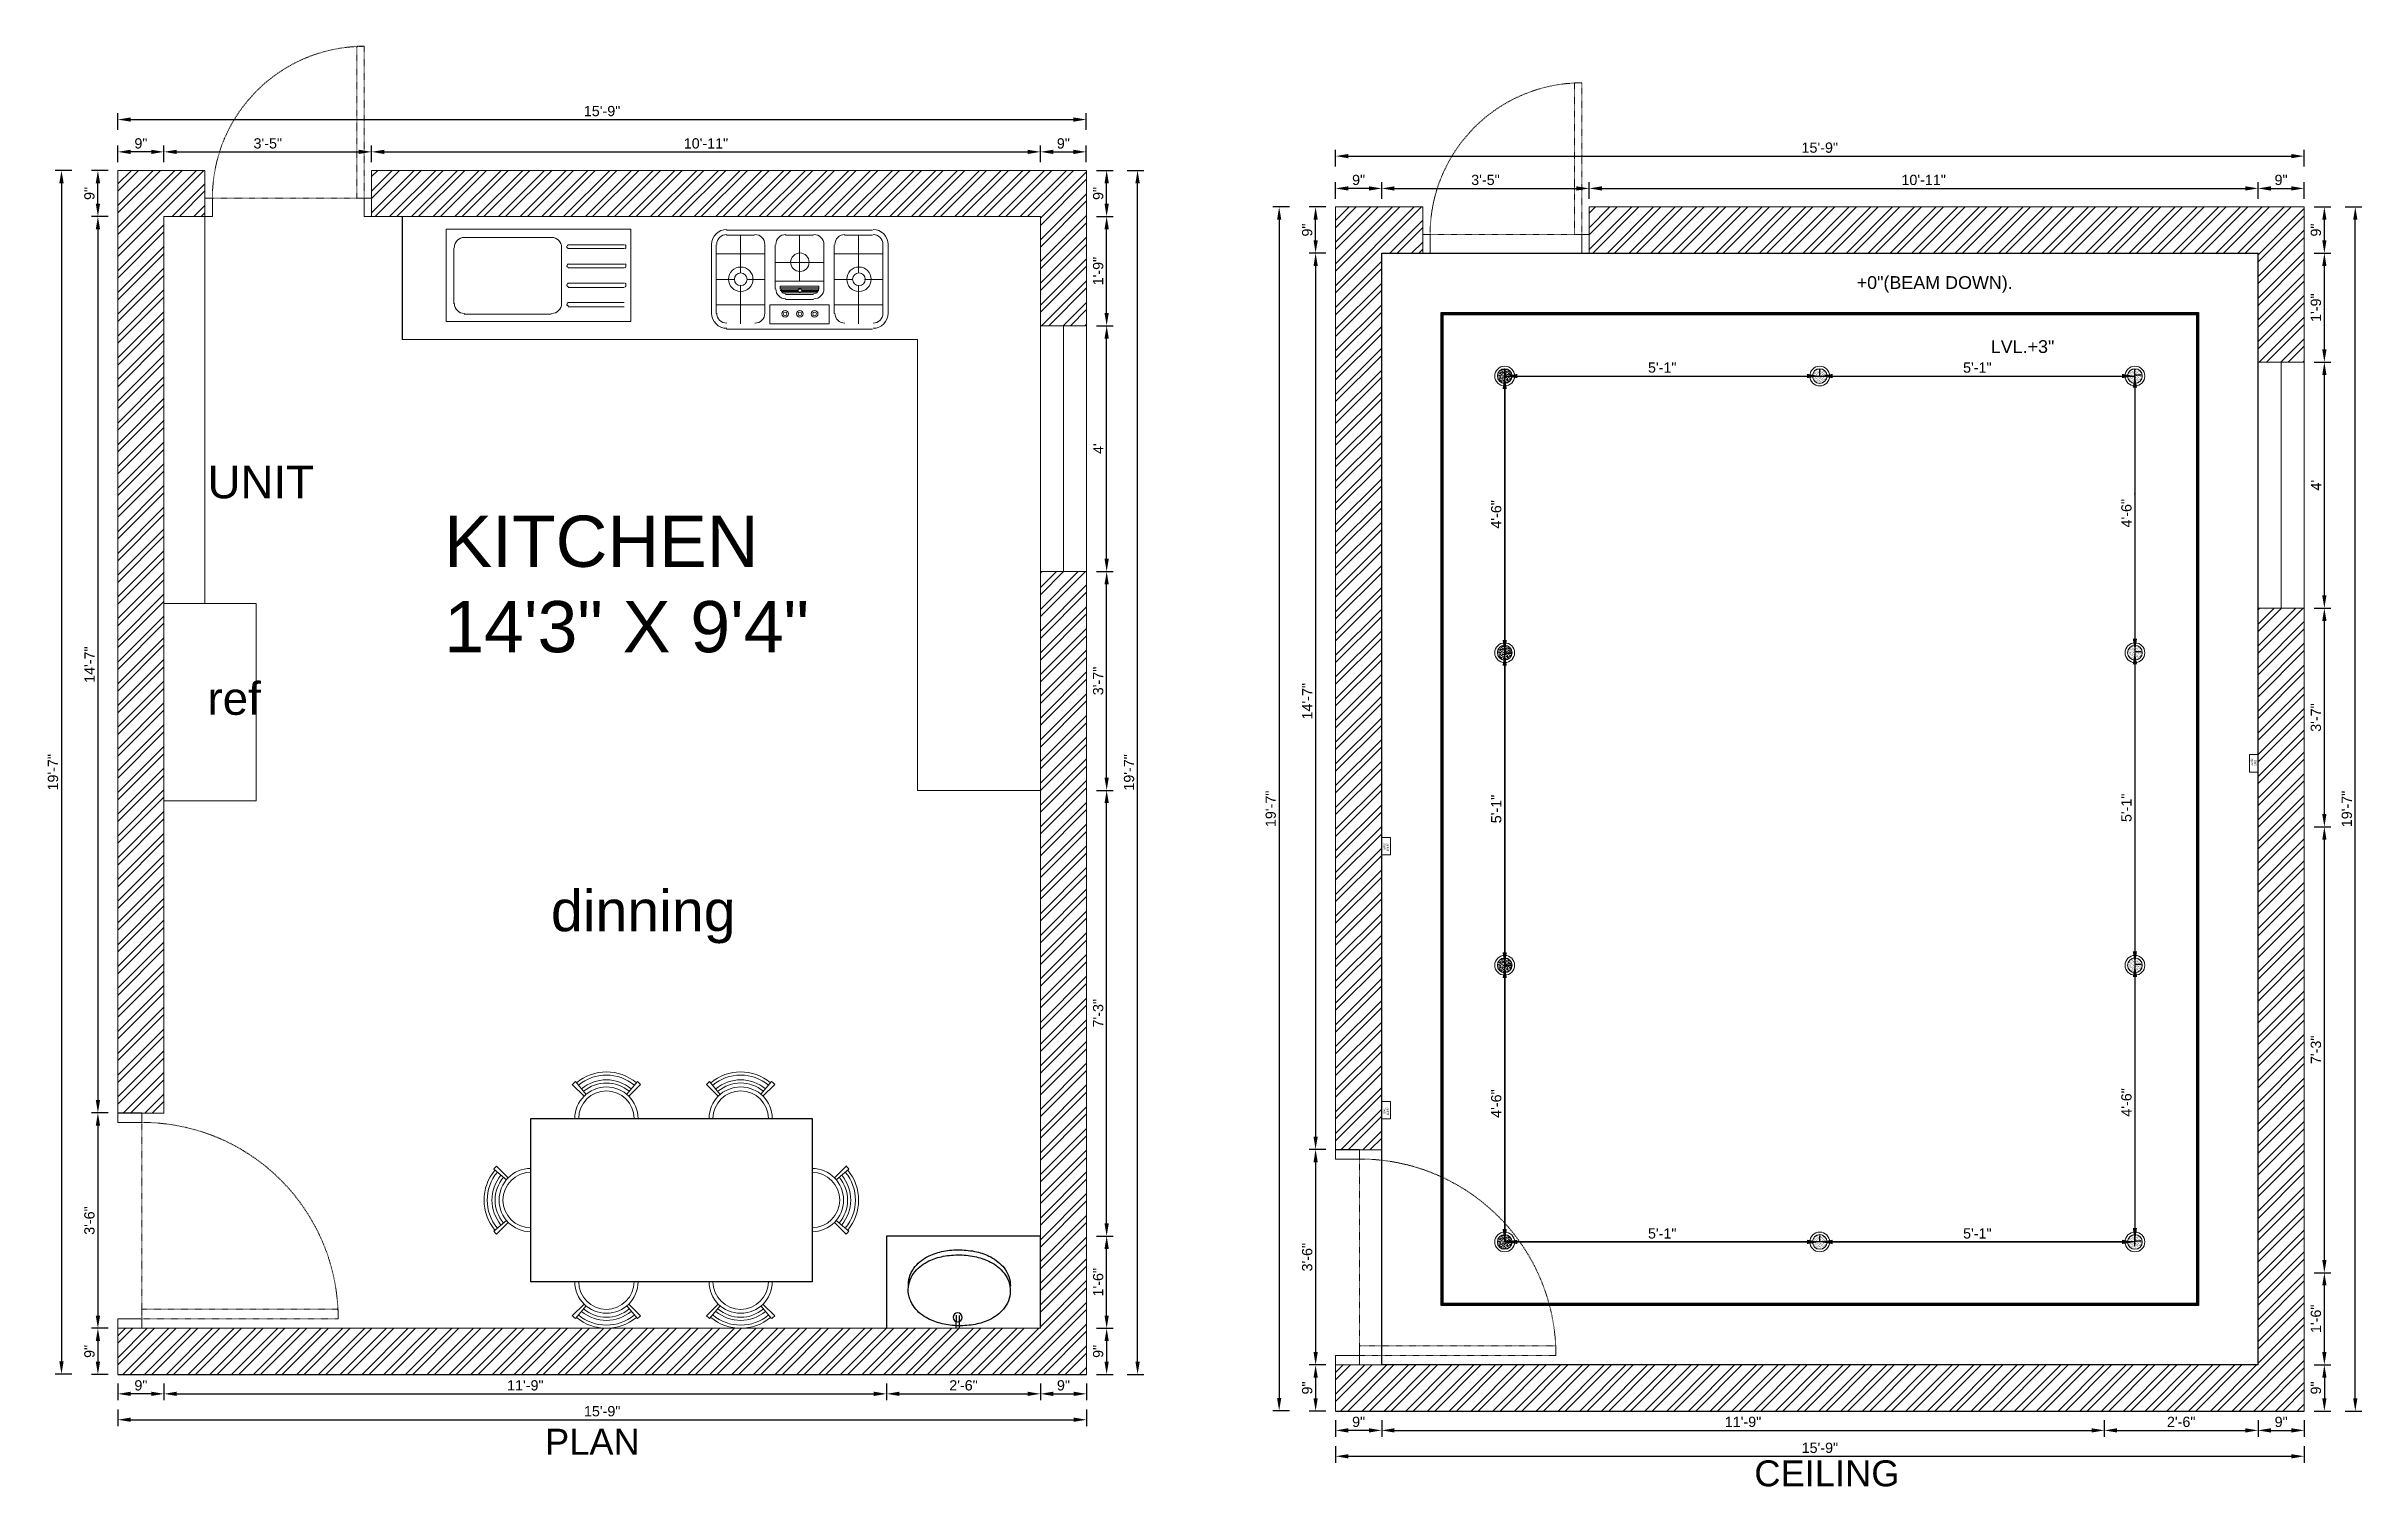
# Model space of a CAD drawing. Header units: inches. Extents: x 213 to 17763, y -4830 to 1802.
# Drawn here: x 8838.7 to 9290.5, y 1386.8 to 1667.9 of the extents above; entities that cross this region are included whole.
import ezdxf

# ---------------------------------------------------------------- set-up
doc = ezdxf.new("R2010")
doc.units = ezdxf.units.IN
doc.header["$MEASUREMENT"] = 0
for name, pattern in [('ACAD_ISO02W100', [15, 12, -3]), ('AUDIT_D_060311083008-3', [0]), ('DASHED2', [0.375, 0.25, -0.125]), ('HIDDEN', [0.375, 0.25, -0.125])]:
    doc.linetypes.add(name, pattern=pattern)
for name, color, linetype in [('.', 30, 'Continuous'), ('6.text', 6, 'Continuous'), ('A-DOOR', 251, 'AUDIT_D_060311083008-3'), ('A-Door-Frame', 1, 'Continuous'), ('A-Door-Swing', 8, 'HIDDEN'), ('furn', 28, 'Continuous'), ('PDF13_Text', 6, 'Continuous'), ('PDF3_Text', 1, 'Continuous'), ('SAN-FIX', 1, 'Continuous')]:
    doc.layers.add(name, color=color, linetype=linetype)
doc.layers.add('a_MUEBLE', color=3, linetype='Continuous', lineweight=5)
doc.layers.add('ROD', color=7, linetype='Continuous', lineweight=9)
doc.layers.add('PDF_Furniture', color=7, linetype='Continuous', true_color=0xdd8a6d)
doc.layers.add('PDF_SANITARY', color=7, linetype='Continuous', true_color=0x7f7f7f)
doc.styles.add('Arial', font='arial.ttf', dxfattribs={"height": 10})
doc.styles.add('PDF Arial', font='arial.ttf')
doc.styles.add('PDF TimesNewRomanPSMT', font='arial.ttf')
doc.styles.get("Standard").update_dxf_attribs({"font": 'arial.ttf'})
doc.dimstyles.new('ISO-25', dxfattribs={"dimtxt": 4.5, "dimasz": 2.5, "dimexe": 1.25, "dimexo": 0.625, "dimtad": 1, "dimdec": 0, "dimlunit": 4, "dimtxsty": 'Standard', "dimcen": 2.5, "dimadec": 0, "dimazin": 0, "dimtfac": 1, "dimtdec": 0, "dimtmove": 0, "dimatfit": 3, "dimfxl": 1, "dimarcsym": 0})

msp = doc.modelspace()

# ---------------------------------------------------------------- texts
at = {"layer": '6.text', "attachment_point": 1, "style": 'Arial'}
for s, width, gutter_width, insert, char_height in [('KITCHEN\\P14\'3" X 9\'4"', 85.5749, 87.73, (8916.35, 1576.29), 10), ('dinning', 81.6265, 53, (8937.16, 1503.18), 8)]:
    msp.add_mtext_dynamic_manual_height_columns(s, width=width, gutter_width=gutter_width, heights=[0], dxfattribs=dict(at, insert=insert, char_height=char_height))
at = {"layer": 'PDF13_Text', "char_height": 6.379, "width": 36.064, "attachment_point": 4, "style": 'PDF TimesNewRomanPSMT'}
for s, insert in [('\\PUNIT', (8870.15, 1588.13)), ('\\Pref', (8870.15, 1545.88))]:
    msp.add_mtext(s, dxfattribs=dict(at, insert=insert))
at = {"layer": 'PDF3_Text', "lineweight": 5, "attachment_point": 9, "style": 'PDF Arial'}
for s, insert, char_height in [('+0"(BEAM DOWN).', (9222.37, 1619.78), 2.4999), ('LVL.+3"', (9230.5, 1608), 2.5)]:
    msp.add_mtext_dynamic_manual_height_columns(s, width=36.0927, gutter_width=949.34, heights=[2.27], dxfattribs=dict(at, insert=insert, char_height=char_height))
at = {"layer": 'PDF3_Text', "lineweight": 5, "char_height": 0.4, "attachment_point": 9, "style": 'PDF Arial'}
for s, insert, rotation in [('SW3 \\P@4\'6"', (9268.79, 1527.43), 270), ('SW2 \\P@4\'6"', (9100.71, 1512.3), 90), ('SW1 \\P@4\'6"', (9100.71, 1460.76), 90)]:
    msp.add_mtext(s, dxfattribs=dict(at, insert=insert, rotation=rotation))
at = {"layer": 'PDF3_Text', "lineweight": 5, "char_height": 5.069, "attachment_point": 7, "style": 'PDF Arial'}
for s, insert in [('PLAN', (8936, 1393)), ('CEILING', (9171.96, 1386.76))]:
    msp.add_mtext(s, dxfattribs=dict(at, insert=insert))

# ---------------------------------------------------------------- blocks, each defined once
blk = doc.blocks.new('FDFDF')
at = {"color": 0}
blk.add_lwpolyline([(264875.26, 829072.57), (264875.26, 829011.8), (264840.01, 829011.8), (264840.01, 829072.57)], close=True, dxfattribs=at)
at = {"layer": 'a_MUEBLE', "color": 0, "lineweight": 20}
for p, q in [((264853.25, 829077.8), (264850.94, 829080.55)), ((264862.03, 829077.8), (264864.33, 829080.55)), ((264852.81, 829077.4), (264850.27, 829079.94)), ((264862.47, 829077.4), (264865, 829079.93)), ((264834.77, 829061.54), (264832.03, 829063.85)), ((264835.18, 829061.98), (264832.64, 829064.52)), ((264880.09, 829061.98), (264882.63, 829064.52)), ((264880.5, 829061.54), (264883.24, 829063.85)), ((264834.78, 829052.76), (264832.03, 829050.46)), ((264835.18, 829052.32), (264832.64, 829049.79)), ((264880.09, 829052.32), (264882.63, 829049.79)), ((264880.49, 829052.76), (264883.24, 829050.46)), ((264835.18, 829032.99), (264832.64, 829035.52)), ((264880.09, 829032.99), (264882.63, 829035.52)), ((264834.77, 829032.55), (264832.03, 829034.85)), ((264880.5, 829032.55), (264883.24, 829034.85)), ((264834.78, 829023.77), (264832.03, 829021.46)), ((264835.18, 829023.33), (264832.64, 829020.79)), ((264880.09, 829023.33), (264882.63, 829020.79)), ((264880.49, 829023.77), (264883.24, 829021.46)), ((264852.81, 829006.97), (264850.27, 829004.43)), ((264853.25, 829006.57), (264850.94, 829003.82)), ((264862.03, 829006.57), (264864.33, 829003.82)), ((264862.47, 829006.97), (264865, 829004.44))]:
    blk.add_line(p, q, dxfattribs=at)
for centre, radius, start, end in [((264857.63, 829072.57), 10.42, 129.9841, 134.9841), ((264857.63, 829072.57), 10.07, 49.9841, 129.9841), ((264857.63, 829072.57), 9.39, 49.9841, 129.9841), ((264857.63, 829072.57), 8.37, 49.9841, 129.9841), ((264857.63, 829072.57), 7.68, 49.9841, 129.9841), ((264857.63, 829072.57), 10.42, 44.9841, 49.9841), ((264857.63, 829072.57), 6.83, 359.9841, 179.9841), ((264857.63, 829072.57), 5.98, 359.9841, 179.9841), ((264840.01, 829057.16), 10.07, 140.0159, 220.0159), ((264840.01, 829057.16), 9.39, 140.0159, 220.0159), ((264840.01, 829057.16), 8.37, 140.0159, 220.0159), ((264840.01, 829057.16), 10.42, 135.0159, 140.0159), ((264840.01, 829057.16), 7.68, 140.0159, 220.0159), ((264840.01, 829057.16), 6.83, 90.0159, 270.0159), ((264840.01, 829057.16), 5.98, 90.0159, 270.0159), ((264875.26, 829057.16), 6.83, 269.9841, 89.9841), ((264875.26, 829057.16), 5.98, 269.9841, 89.9841), ((264875.26, 829057.16), 7.68, 319.9841, 39.9841), ((264875.26, 829057.16), 8.37, 319.9841, 39.9841), ((264875.26, 829057.16), 9.39, 319.9841, 39.9841), ((264875.26, 829057.16), 10.42, 39.9841, 44.9841), ((264875.26, 829057.16), 10.07, 319.9841, 39.9841), ((264840.01, 829057.16), 10.42, 220.0159, 225.0159), ((264875.26, 829057.16), 10.42, 314.9841, 319.9841), ((264840.01, 829028.16), 10.42, 135.0159, 140.0159), ((264875.26, 829028.16), 10.42, 39.9841, 44.9841), ((264840.01, 829028.16), 10.07, 140.0159, 220.0159), ((264840.01, 829028.16), 9.39, 140.0159, 220.0159), ((264840.01, 829028.16), 8.37, 140.0159, 220.0159), ((264840.01, 829028.16), 7.68, 140.0159, 220.0159), ((264840.01, 829028.16), 6.83, 90.0159, 270.0159), ((264840.01, 829028.16), 5.98, 90.0159, 270.0159), ((264875.26, 829028.16), 6.83, 269.9841, 89.9841), ((264875.26, 829028.16), 5.98, 269.9841, 89.9841), ((264875.26, 829028.16), 7.68, 319.9841, 39.9841), ((264875.26, 829028.16), 8.37, 319.9841, 39.9841), ((264875.26, 829028.16), 9.39, 319.9841, 39.9841), ((264875.26, 829028.16), 10.07, 319.9841, 39.9841), ((264840.01, 829028.16), 10.42, 220.0159, 225.0159), ((264875.26, 829028.16), 10.42, 314.9841, 319.9841), ((264857.63, 829011.8), 6.83, 180.0159, 0.0159), ((264857.63, 829011.8), 5.98, 180.0159, 0.0159), ((264857.63, 829011.8), 8.37, 230.0159, 310.0159), ((264857.63, 829011.8), 7.68, 230.0159, 310.0159), ((264857.63, 829011.8), 10.42, 225.0159, 230.0159), ((264857.63, 829011.8), 10.07, 230.0159, 310.0159), ((264857.63, 829011.8), 9.39, 230.0159, 310.0159), ((264857.63, 829011.8), 10.42, 310.0159, 315.0159)]:
    blk.add_arc(centre, radius, start, end, dxfattribs=at)
blk = doc.blocks.new('WBB')
at = {"layer": 'SAN-FIX'}
for p, q in [((-19.08, 7.01), (-19.08, 4.41)), ((-18.43, 7.01), (-18.43, 4.41))]:
    blk.add_line(p, q, dxfattribs=at)
blk.add_lwpolyline([(-29.16, 13.03, -0.175546), (-27.86, 16.63, -0.104048), (-25.13, 18.78, -0.064612), (-22.29, 19.76, -0.05077), (-18.99, 20.09, -0.05077), (-15.68, 19.76, -0.064612), (-12.84, 18.78, -0.104048), (-10.12, 16.63, -0.175546), (-8.81, 13.03, -0.022698), (-8.83, 12.52, -0.104048)], format="xyb", dxfattribs=at)
blk.add_lwpolyline([(-29.16, 12.01, -0.175546), (-27.86, 15.61, -0.104048), (-25.13, 17.76, -0.064612), (-22.29, 18.74, -0.05077), (-18.99, 19.08, -0.05077), (-15.68, 18.74, -0.064612), (-12.84, 17.76, -0.104048), (-10.12, 15.61, -0.175546), (-8.81, 12.01, -0.175546), (-10.12, 8.41, -0.104048), (-12.84, 6.26, -0.064612), (-15.68, 5.28, -0.05077), (-18.99, 4.94, -0.05077), (-22.29, 5.28, -0.064612), (-25.13, 6.26, -0.104048), (-27.86, 8.41, -0.175546)], format="xyb", close=True, dxfattribs=at)
blk.add_circle((-18.76, 6.61), 0.894, dxfattribs=at)
blk = doc.blocks.new('*U34')
at = {"layer": 'A-Door-Frame', "lineweight": 5}
for p, q in [((0, -100), (0, 0)), ((900, -100), (900, 0))]:
    blk.add_line(p, q, dxfattribs=at)
for points in [[(0, -100), (40, -100), (40, 0), (0, 0)], [(900, -100), (860, -100), (860, 0), (900, 0)]]:
    blk.add_lwpolyline(points, dxfattribs=at)
at = {"layer": 'A-Door-Swing', "linetype": 'DASHED2', "lineweight": 5}
blk.add_line((47.3, 0), (867.3, 0), dxfattribs=at)
blk.add_lwpolyline([(40, 0), (40, 820), (80, 820), (80, 0)], close=True, dxfattribs=at)
blk.add_arc((40, 0), 820, 360, 90, dxfattribs=at)
blk = doc.blocks.new('9iuygtfdx')
at = {"layer": 'PDF_SANITARY', "color": 254, "lineweight": 5}
for points in [[(8804.29, 1162.93), (8775.75, 1162.93)], [(8781.23, 1161.93), (8775.75, 1161.93)], [(8778.49, 1161.93), (8778.49, 1154.58)], [(8792.76, 1161.93), (8787.28, 1161.93)], [(8790.02, 1161.93), (8790.02, 1152.99)], [(8804.29, 1161.93), (8798.81, 1161.93)], [(8801.55, 1161.93), (8801.55, 1154.58)], [(8772.87, 1160.05), (8772.87, 1146.65)], [(8773.73, 1160.05), (8773.73, 1146.65)], [(8783.24, 1158.32), (8773.73, 1158.32)], [(8783.24, 1160.05), (8783.24, 1146.65)], [(8785.26, 1160.05), (8785.26, 1151.4)], [(8794.77, 1156.59), (8785.26, 1156.59)], [(8794.77, 1160.05), (8794.77, 1151.4)], [(8796.79, 1160.05), (8796.79, 1146.65)], [(8796.79, 1158.32), (8806.3, 1158.32)], [(8806.3, 1160.05), (8806.3, 1146.65)], [(8807.31, 1160.05), (8807.31, 1146.65)], [(8773.73, 1153.28), (8777.34, 1153.28)], [(8778.49, 1152.13), (8778.49, 1144.63)], [(8779.79, 1153.28), (8783.24, 1153.28)], [(8794.77, 1152.99), (8785.26, 1152.99)], [(8800.4, 1153.28), (8796.79, 1153.28)], [(8801.55, 1152.13), (8801.55, 1144.63)], [(8806.3, 1153.28), (8802.7, 1153.28)], [(8783.24, 1148.38), (8773.73, 1148.38)], [(8793.77, 1151.69), (8786.27, 1151.69)], [(8789.73, 1151.12), (8786.27, 1151.12)], [(8789.73, 1150.97), (8786.42, 1150.97)], [(8793.48, 1150.68), (8786.56, 1150.68)], [(8792.76, 1150.4), (8787.28, 1150.4)], [(8792.76, 1149.39), (8787.28, 1149.39)], [(8793.77, 1151.12), (8790.45, 1151.12)], [(8793.62, 1150.97), (8790.45, 1150.97)], [(8796.79, 1148.38), (8806.3, 1148.38)], [(8804.29, 1143.62), (8775.75, 1143.62)]]:
    blk.add_lwpolyline(points, dxfattribs=at)
for points in [[(8784.25, 1144.63), (8795.78, 1144.63), (8795.78, 1148.38), (8784.25, 1148.38)], [(8786.27, 1151.98), (8793.77, 1151.98), (8793.77, 1151.4), (8786.27, 1151.4)]]:
    blk.add_lwpolyline(points, close=True, dxfattribs=at)
for centre, radius in [((8790.09, 1156.67), 1.8), ((8778.56, 1153.35), 2.38), ((8778.56, 1153.35), 1.23), ((8801.62, 1153.35), 2.38), ((8801.62, 1153.35), 1.23), ((8790.09, 1151.19), 0.36), ((8787.21, 1146.58), 0.649), ((8787.21, 1146.58), 0.36), ((8790.09, 1146.58), 0.649), ((8790.09, 1146.58), 0.36), ((8792.97, 1146.58), 0.649), ((8792.97, 1146.58), 0.36)]:
    blk.add_circle(centre, radius, dxfattribs=at)
for centre, radius, start, end in [((8775.82, 1160.12), 2.95, 90, 180), ((8775.82, 1160.12), 1.95, 90, 180), ((8781.3, 1160.12), 1.95, 0, 90), ((8787.35, 1160.12), 1.95, 90, 180), ((8792.83, 1160.12), 1.95, 0, 90), ((8798.88, 1160.12), 1.95, 90, 180), ((8804.36, 1160.12), 2.95, 360, 90), ((8804.36, 1160.12), 1.95, 0, 90), ((8787.35, 1151.48), 1.95, 180, 270), ((8787.35, 1151.48), 0.937, 180, 270), ((8792.83, 1151.48), 0.937, 270, 360), ((8792.83, 1151.48), 1.95, 270, 360), ((8775.82, 1146.72), 2.95, 180, 270), ((8775.82, 1146.72), 1.95, 180, 270), ((8781.3, 1146.72), 1.95, 270, 360), ((8798.88, 1146.72), 1.95, 180, 270), ((8804.36, 1146.72), 2.95, 270, 0), ((8804.36, 1146.72), 1.95, 270, 360)]:
    blk.add_arc(centre, radius, start, end, dxfattribs=at)
blk = doc.blocks.new('*D565')
at = {"color": 0, "linetype": 'ACAD_ISO02W100', "lineweight": -2, "transparency": 16777216}
for p, q in [((8852.66, 1651.59), (8852.66, 1654.84)), ((9041.62, 1651.59), (9041.62, 1654.84))]:
    blk.add_line(p, q, dxfattribs=at)
at = {"color": 0, "linetype": 'AUDIT_D_060311083008-3', "lineweight": -2, "transparency": 16777216}
blk.add_line((8855.16, 1653.59), (9039.12, 1653.59), dxfattribs=at)
at = {"color": 0, "transparency": 16777216}
for points in [[(8855.16, 1654.01), (8855.16, 1653.18), (8852.66, 1653.59)], [(9039.12, 1654.01), (9039.12, 1653.18), (9041.62, 1653.59)]]:
    blk.add_solid(points, dxfattribs=at)
at = {"layer": 'Defpoints', "color": 0, "transparency": 16777216}
for p in [(9041.62, 1653.59), (9041.62, 1643.67), (8852.66, 1634.67)]:
    blk.add_point(p, dxfattribs=at)
at = {"color": 0, "lineweight": 5, "transparency": 16777216, "insert": (8947.14, 1655.24), "char_height": 2, "attachment_point": 5}
blk.add_mtext('15\'-9"', dxfattribs=at)
blk = doc.blocks.new('*D566')
at = {"color": 0, "linetype": 'ACAD_ISO02W100', "lineweight": -2, "transparency": 16777216}
for p, q in [((8843.66, 1643.67), (8840.41, 1643.67)), ((8843.66, 1408.73), (8840.41, 1408.73))]:
    blk.add_line(p, q, dxfattribs=at)
at = {"color": 0, "linetype": 'AUDIT_D_060311083008-3', "lineweight": -2, "transparency": 16777216}
blk.add_line((8841.66, 1641.17), (8841.66, 1411.23), dxfattribs=at)
at = {"color": 0, "transparency": 16777216}
for points in [[(8841.24, 1641.17), (8842.08, 1641.17), (8841.66, 1643.67)], [(8841.24, 1411.23), (8842.08, 1411.23), (8841.66, 1408.73)]]:
    blk.add_solid(points, dxfattribs=at)
at = {"layer": 'Defpoints', "color": 0, "transparency": 16777216}
for p in [(8852.66, 1643.67), (8841.66, 1408.73), (8852.66, 1408.73)]:
    blk.add_point(p, dxfattribs=at)
at = {"color": 0, "lineweight": 5, "transparency": 16777216, "insert": (8840.01, 1526.2), "char_height": 2, "attachment_point": 5, "rotation": 90}
blk.add_mtext('19\'-7"', dxfattribs=at)
blk = doc.blocks.new('*D567')
at = {"color": 0, "linetype": 'ACAD_ISO02W100', "lineweight": -2, "transparency": 16777216}
for p, q in [((8850.77, 1643.67), (8847.52, 1643.67)), ((8850.77, 1634.67), (8847.52, 1634.67))]:
    blk.add_line(p, q, dxfattribs=at)
at = {"color": 0, "linetype": 'AUDIT_D_060311083008-3', "lineweight": -2, "transparency": 16777216}
blk.add_line((8848.77, 1637.17), (8848.77, 1641.17), dxfattribs=at)
at = {"color": 0, "transparency": 16777216}
for points in [[(8848.35, 1641.17), (8849.19, 1641.17), (8848.77, 1643.67)], [(8848.35, 1637.17), (8849.19, 1637.17), (8848.77, 1634.67)]]:
    blk.add_solid(points, dxfattribs=at)
at = {"layer": 'Defpoints', "color": 0, "transparency": 16777216}
for p in [(8848.77, 1643.67), (8852.66, 1643.67), (8852.66, 1634.67)]:
    blk.add_point(p, dxfattribs=at)
at = {"color": 0, "lineweight": 5, "transparency": 16777216, "insert": (8847.12, 1639.17), "char_height": 2, "attachment_point": 5, "rotation": 90}
blk.add_mtext('9"', dxfattribs=at)
blk = doc.blocks.new('*D568')
at = {"color": 0, "linetype": 'ACAD_ISO02W100', "lineweight": -2, "transparency": 16777216}
for p, q in [((8852.66, 1645.29), (8852.66, 1648.54)), ((8861.66, 1645.29), (8861.66, 1648.54))]:
    blk.add_line(p, q, dxfattribs=at)
at = {"color": 0, "linetype": 'AUDIT_D_060311083008-3', "lineweight": -2, "transparency": 16777216}
blk.add_line((8859.16, 1647.29), (8855.16, 1647.29), dxfattribs=at)
at = {"color": 0, "transparency": 16777216}
for points in [[(8855.16, 1647.7), (8855.16, 1646.87), (8852.66, 1647.29)], [(8859.16, 1647.7), (8859.16, 1646.87), (8861.66, 1647.29)]]:
    blk.add_solid(points, dxfattribs=at)
at = {"layer": 'Defpoints', "color": 0, "transparency": 16777216}
for p in [(8852.66, 1647.29), (8852.66, 1643.67), (8861.66, 1638.74)]:
    blk.add_point(p, dxfattribs=at)
at = {"color": 0, "lineweight": 5, "transparency": 16777216, "insert": (8857.16, 1648.93), "char_height": 2, "attachment_point": 5}
blk.add_mtext('9"', dxfattribs=at)
blk = doc.blocks.new('*D569')
at = {"color": 0, "linetype": 'ACAD_ISO02W100', "lineweight": -2, "transparency": 16777216}
for p, q in [((8852.66, 1401.83), (8852.66, 1398.58)), ((9041.66, 1401.83), (9041.66, 1398.58))]:
    blk.add_line(p, q, dxfattribs=at)
at = {"color": 0, "linetype": 'AUDIT_D_060311083008-3', "lineweight": -2, "transparency": 16777216}
blk.add_line((8855.16, 1399.83), (9039.16, 1399.83), dxfattribs=at)
at = {"color": 0, "transparency": 16777216}
for points in [[(8855.16, 1400.25), (8855.16, 1399.42), (8852.66, 1399.83)], [(9039.16, 1400.25), (9039.16, 1399.42), (9041.66, 1399.83)]]:
    blk.add_solid(points, dxfattribs=at)
at = {"layer": 'Defpoints', "color": 0, "transparency": 16777216}
for p in [(8852.66, 1408.73), (9041.66, 1407.7), (9041.66, 1399.83)]:
    blk.add_point(p, dxfattribs=at)
at = {"color": 0, "lineweight": 5, "transparency": 16777216, "insert": (8947.16, 1401.48), "char_height": 2, "attachment_point": 5}
blk.add_mtext('15\'-9"', dxfattribs=at)
blk = doc.blocks.new('*D570')
at = {"color": 0, "linetype": 'ACAD_ISO02W100', "lineweight": -2, "transparency": 16777216}
for p, q in [((8852.66, 1406.88), (8852.66, 1403.63)), ((8861.66, 1406.88), (8861.66, 1403.63))]:
    blk.add_line(p, q, dxfattribs=at)
at = {"color": 0, "linetype": 'AUDIT_D_060311083008-3', "lineweight": -2, "transparency": 16777216}
blk.add_line((8859.16, 1404.88), (8855.16, 1404.88), dxfattribs=at)
at = {"color": 0, "transparency": 16777216}
for points in [[(8855.16, 1405.3), (8855.16, 1404.47), (8852.66, 1404.88)], [(8859.16, 1405.3), (8859.16, 1404.47), (8861.66, 1404.88)]]:
    blk.add_solid(points, dxfattribs=at)
at = {"layer": 'Defpoints', "color": 0, "transparency": 16777216}
for p in [(8861.66, 1416.7), (8852.66, 1408.72), (8852.66, 1404.88)]:
    blk.add_point(p, dxfattribs=at)
at = {"color": 0, "lineweight": 5, "transparency": 16777216, "insert": (8857.16, 1406.53), "char_height": 2, "attachment_point": 5}
blk.add_mtext('9"', dxfattribs=at)
blk = doc.blocks.new('*D571')
at = {"color": 0, "linetype": 'ACAD_ISO02W100', "lineweight": -2, "transparency": 16777216}
for p, q in [((9043.59, 1417.67), (9046.84, 1417.67)), ((9043.59, 1408.67), (9046.84, 1408.67))]:
    blk.add_line(p, q, dxfattribs=at)
at = {"color": 0, "linetype": 'AUDIT_D_060311083008-3', "lineweight": -2, "transparency": 16777216}
blk.add_line((9045.59, 1415.17), (9045.59, 1411.17), dxfattribs=at)
at = {"color": 0, "transparency": 16777216}
for points in [[(9045.17, 1415.17), (9046.01, 1415.17), (9045.59, 1417.67)], [(9045.17, 1411.17), (9046.01, 1411.17), (9045.59, 1408.67)]]:
    blk.add_solid(points, dxfattribs=at)
at = {"layer": 'Defpoints', "color": 0, "transparency": 16777216}
for p in [(9032.62, 1417.67), (9041.62, 1408.67), (9045.59, 1408.67)]:
    blk.add_point(p, dxfattribs=at)
at = {"color": 0, "lineweight": 5, "transparency": 16777216, "insert": (9043.94, 1413.17), "char_height": 2, "attachment_point": 5, "rotation": 90}
blk.add_mtext('9"', dxfattribs=at)
blk = doc.blocks.new('*D572')
at = {"color": 0, "linetype": 'ACAD_ISO02W100', "lineweight": -2, "transparency": 16777216}
for p, q in [((9049.62, 1643.67), (9052.87, 1643.67)), ((9049.62, 1408.67), (9052.87, 1408.67))]:
    blk.add_line(p, q, dxfattribs=at)
at = {"color": 0, "linetype": 'AUDIT_D_060311083008-3', "lineweight": -2, "transparency": 16777216}
blk.add_line((9051.62, 1411.17), (9051.62, 1641.17), dxfattribs=at)
at = {"color": 0, "transparency": 16777216}
for points in [[(9051.2, 1641.17), (9052.04, 1641.17), (9051.62, 1643.67)], [(9051.2, 1411.17), (9052.04, 1411.17), (9051.62, 1408.67)]]:
    blk.add_solid(points, dxfattribs=at)
at = {"layer": 'Defpoints', "color": 0, "transparency": 16777216}
for p in [(9041.62, 1643.67), (9051.62, 1643.67), (9041.62, 1408.67)]:
    blk.add_point(p, dxfattribs=at)
at = {"color": 0, "lineweight": 5, "transparency": 16777216, "insert": (9049.97, 1526.17), "char_height": 2, "attachment_point": 5, "rotation": 90}
blk.add_mtext('19\'-7"', dxfattribs=at)
blk = doc.blocks.new('*D573')
at = {"color": 0, "linetype": 'ACAD_ISO02W100', "lineweight": -2, "transparency": 16777216}
for p, q in [((8861.66, 1406.88), (8861.66, 1403.63)), ((9002.66, 1406.88), (9002.66, 1403.63))]:
    blk.add_line(p, q, dxfattribs=at)
at = {"color": 0, "linetype": 'AUDIT_D_060311083008-3', "lineweight": -2, "transparency": 16777216}
blk.add_line((8864.16, 1404.88), (9000.16, 1404.88), dxfattribs=at)
at = {"color": 0, "transparency": 16777216}
for points in [[(8864.16, 1405.3), (8864.16, 1404.47), (8861.66, 1404.88)], [(9000.16, 1405.3), (9000.16, 1404.47), (9002.66, 1404.88)]]:
    blk.add_solid(points, dxfattribs=at)
at = {"layer": 'Defpoints', "color": 0, "transparency": 16777216}
for p in [(8861.66, 1416.7), (9002.66, 1417.67), (9002.66, 1404.88)]:
    blk.add_point(p, dxfattribs=at)
at = {"color": 0, "transparency": 16777216, "insert": (8932.16, 1406.53), "char_height": 2, "attachment_point": 5}
blk.add_mtext('11\'-9"', dxfattribs=at)
blk = doc.blocks.new('*D574')
at = {"color": 0, "linetype": 'ACAD_ISO02W100', "lineweight": -2, "transparency": 16777216}
for p, q in [((9032.66, 1406.88), (9032.66, 1403.63)), ((9041.66, 1406.88), (9041.66, 1403.63))]:
    blk.add_line(p, q, dxfattribs=at)
at = {"color": 0, "linetype": 'AUDIT_D_060311083008-3', "lineweight": -2, "transparency": 16777216}
blk.add_line((9035.16, 1404.88), (9039.16, 1404.88), dxfattribs=at)
at = {"color": 0, "transparency": 16777216}
for points in [[(9035.16, 1405.3), (9035.16, 1404.47), (9032.66, 1404.88)], [(9039.16, 1405.3), (9039.16, 1404.47), (9041.66, 1404.88)]]:
    blk.add_solid(points, dxfattribs=at)
at = {"layer": 'Defpoints', "color": 0, "transparency": 16777216}
for p in [(9032.66, 1417.67), (9041.66, 1408.67), (9041.66, 1404.88)]:
    blk.add_point(p, dxfattribs=at)
at = {"color": 0, "transparency": 16777216, "insert": (9037.16, 1406.53), "char_height": 2, "attachment_point": 5}
blk.add_mtext('9"', dxfattribs=at)
blk = doc.blocks.new('*D575')
at = {"color": 0, "linetype": 'ACAD_ISO02W100', "lineweight": -2, "transparency": 16777216}
for p, q in [((9002.66, 1406.88), (9002.66, 1403.63)), ((9032.66, 1406.88), (9032.66, 1403.63))]:
    blk.add_line(p, q, dxfattribs=at)
at = {"color": 0, "linetype": 'AUDIT_D_060311083008-3', "lineweight": -2, "transparency": 16777216}
blk.add_line((9005.16, 1404.88), (9030.16, 1404.88), dxfattribs=at)
at = {"color": 0, "transparency": 16777216}
for points in [[(9005.16, 1405.3), (9005.16, 1404.47), (9002.66, 1404.88)], [(9030.16, 1405.3), (9030.16, 1404.47), (9032.66, 1404.88)]]:
    blk.add_solid(points, dxfattribs=at)
at = {"layer": 'Defpoints', "color": 0, "transparency": 16777216}
for p in [(9002.66, 1417.67), (9032.66, 1417.67), (9032.66, 1404.88)]:
    blk.add_point(p, dxfattribs=at)
at = {"color": 0, "transparency": 16777216, "insert": (9017.66, 1406.53), "char_height": 2, "attachment_point": 5}
blk.add_mtext('2\'-6"', dxfattribs=at)
blk = doc.blocks.new('*D576')
at = {"color": 0, "linetype": 'ACAD_ISO02W100', "lineweight": -2, "transparency": 16777216}
for p, q in [((9043.59, 1435.67), (9046.84, 1435.67)), ((9043.59, 1417.67), (9046.84, 1417.67))]:
    blk.add_line(p, q, dxfattribs=at)
at = {"color": 0, "linetype": 'AUDIT_D_060311083008-3', "lineweight": -2, "transparency": 16777216}
blk.add_line((9045.59, 1420.17), (9045.59, 1433.17), dxfattribs=at)
at = {"color": 0, "transparency": 16777216}
for points in [[(9045.17, 1433.17), (9046.01, 1433.17), (9045.59, 1435.67)], [(9045.17, 1420.17), (9046.01, 1420.17), (9045.59, 1417.67)]]:
    blk.add_solid(points, dxfattribs=at)
at = {"layer": 'Defpoints', "color": 0, "transparency": 16777216}
for p in [(9032.66, 1435.67), (9045.59, 1435.67), (9032.62, 1417.67)]:
    blk.add_point(p, dxfattribs=at)
at = {"color": 0, "transparency": 16777216, "insert": (9043.94, 1426.67), "char_height": 2, "attachment_point": 5, "rotation": 90}
blk.add_mtext('1\'-6"', dxfattribs=at)
blk = doc.blocks.new('*D577')
at = {"color": 0, "linetype": 'ACAD_ISO02W100', "lineweight": -2, "transparency": 16777216}
for p, q in [((9043.59, 1522.67), (9046.84, 1522.67)), ((9043.59, 1435.67), (9046.84, 1435.67))]:
    blk.add_line(p, q, dxfattribs=at)
at = {"color": 0, "linetype": 'AUDIT_D_060311083008-3', "lineweight": -2, "transparency": 16777216}
blk.add_line((9045.59, 1438.17), (9045.59, 1520.17), dxfattribs=at)
at = {"color": 0, "transparency": 16777216}
for points in [[(9045.17, 1520.17), (9046.01, 1520.17), (9045.59, 1522.67)], [(9045.17, 1438.17), (9046.01, 1438.17), (9045.59, 1435.67)]]:
    blk.add_solid(points, dxfattribs=at)
at = {"layer": 'Defpoints', "color": 0, "transparency": 16777216}
for p in [(9032.66, 1522.67), (9045.59, 1522.67), (9032.66, 1435.67)]:
    blk.add_point(p, dxfattribs=at)
at = {"color": 0, "transparency": 16777216, "insert": (9043.94, 1479.17), "char_height": 2, "attachment_point": 5, "rotation": 90}
blk.add_mtext('7\'-3"', dxfattribs=at)
blk = doc.blocks.new('*D578')
at = {"color": 0, "linetype": 'ACAD_ISO02W100', "lineweight": -2, "transparency": 16777216}
for p, q in [((9043.59, 1565.36), (9046.84, 1565.36)), ((9043.59, 1522.67), (9046.84, 1522.67))]:
    blk.add_line(p, q, dxfattribs=at)
at = {"color": 0, "linetype": 'AUDIT_D_060311083008-3', "lineweight": -2, "transparency": 16777216}
blk.add_line((9045.59, 1525.17), (9045.59, 1562.86), dxfattribs=at)
at = {"color": 0, "transparency": 16777216}
for points in [[(9045.17, 1562.86), (9046.01, 1562.86), (9045.59, 1565.36)], [(9045.17, 1525.17), (9046.01, 1525.17), (9045.59, 1522.67)]]:
    blk.add_solid(points, dxfattribs=at)
at = {"layer": 'Defpoints', "color": 0, "transparency": 16777216}
for p in [(9041.62, 1565.36), (9045.59, 1565.36), (9032.66, 1522.67)]:
    blk.add_point(p, dxfattribs=at)
at = {"color": 0, "transparency": 16777216, "insert": (9043.94, 1544.02), "char_height": 2, "attachment_point": 5, "rotation": 90}
blk.add_mtext('3\'-7"', dxfattribs=at)
blk = doc.blocks.new('*D579')
at = {"color": 0, "linetype": 'ACAD_ISO02W100', "lineweight": -2, "transparency": 16777216}
for p, q in [((9043.59, 1613.36), (9046.84, 1613.36)), ((9043.59, 1565.36), (9046.84, 1565.36))]:
    blk.add_line(p, q, dxfattribs=at)
at = {"color": 0, "linetype": 'AUDIT_D_060311083008-3', "lineweight": -2, "transparency": 16777216}
blk.add_line((9045.59, 1567.86), (9045.59, 1610.86), dxfattribs=at)
at = {"color": 0, "transparency": 16777216}
for points in [[(9045.17, 1610.86), (9046.01, 1610.86), (9045.59, 1613.36)], [(9045.17, 1567.86), (9046.01, 1567.86), (9045.59, 1565.36)]]:
    blk.add_solid(points, dxfattribs=at)
at = {"layer": 'Defpoints', "color": 0, "transparency": 16777216}
for p in [(9041.62, 1613.36), (9045.59, 1613.36), (9041.62, 1565.36)]:
    blk.add_point(p, dxfattribs=at)
at = {"color": 0, "transparency": 16777216, "insert": (9043.97, 1589.36), "char_height": 2, "attachment_point": 5, "rotation": 90}
blk.add_mtext("4'", dxfattribs=at)
blk = doc.blocks.new('*D580')
at = {"color": 0, "linetype": 'ACAD_ISO02W100', "lineweight": -2, "transparency": 16777216}
for p, q in [((9043.59, 1634.67), (9046.84, 1634.67)), ((9043.59, 1613.36), (9046.84, 1613.36))]:
    blk.add_line(p, q, dxfattribs=at)
at = {"color": 0, "linetype": 'AUDIT_D_060311083008-3', "lineweight": -2, "transparency": 16777216}
blk.add_line((9045.59, 1615.86), (9045.59, 1632.17), dxfattribs=at)
at = {"color": 0, "transparency": 16777216}
for points in [[(9045.17, 1632.17), (9046.01, 1632.17), (9045.59, 1634.67)], [(9045.17, 1615.86), (9046.01, 1615.86), (9045.59, 1613.36)]]:
    blk.add_solid(points, dxfattribs=at)
at = {"layer": 'Defpoints', "color": 0, "transparency": 16777216}
for p in [(9032.66, 1634.67), (9045.59, 1634.67), (9041.62, 1613.36)]:
    blk.add_point(p, dxfattribs=at)
at = {"color": 0, "transparency": 16777216, "insert": (9043.94, 1624.02), "char_height": 2, "attachment_point": 5, "rotation": 90}
blk.add_mtext('1\'-9"', dxfattribs=at)
blk = doc.blocks.new('*D581')
at = {"color": 0, "linetype": 'ACAD_ISO02W100', "lineweight": -2, "transparency": 16777216}
for p, q in [((9043.59, 1643.67), (9046.84, 1643.67)), ((9043.59, 1634.67), (9046.84, 1634.67))]:
    blk.add_line(p, q, dxfattribs=at)
at = {"color": 0, "linetype": 'AUDIT_D_060311083008-3', "lineweight": -2, "transparency": 16777216}
blk.add_line((9045.59, 1637.17), (9045.59, 1641.17), dxfattribs=at)
at = {"color": 0, "transparency": 16777216}
for points in [[(9045.17, 1641.17), (9046.01, 1641.17), (9045.59, 1643.67)], [(9045.17, 1637.17), (9046.01, 1637.17), (9045.59, 1634.67)]]:
    blk.add_solid(points, dxfattribs=at)
at = {"layer": 'Defpoints', "color": 0, "transparency": 16777216}
for p in [(9041.66, 1643.67), (9045.59, 1643.67), (9032.66, 1634.67)]:
    blk.add_point(p, dxfattribs=at)
at = {"color": 0, "transparency": 16777216, "insert": (9043.94, 1639.17), "char_height": 2, "attachment_point": 5, "rotation": 90}
blk.add_mtext('9"', dxfattribs=at)
blk = doc.blocks.new('*D582')
at = {"color": 0, "linetype": 'ACAD_ISO02W100', "lineweight": -2, "transparency": 16777216}
for p, q in [((8861.66, 1645.29), (8861.66, 1648.54)), ((8902.16, 1645.29), (8902.16, 1648.54))]:
    blk.add_line(p, q, dxfattribs=at)
at = {"color": 0, "linetype": 'AUDIT_D_060311083008-3', "lineweight": -2, "transparency": 16777216}
blk.add_line((8864.16, 1647.29), (8899.66, 1647.29), dxfattribs=at)
at = {"color": 0, "transparency": 16777216}
for points in [[(8864.16, 1647.7), (8864.16, 1646.87), (8861.66, 1647.29)], [(8899.66, 1647.7), (8899.66, 1646.87), (8902.16, 1647.29)]]:
    blk.add_solid(points, dxfattribs=at)
at = {"layer": 'Defpoints', "color": 0, "transparency": 16777216}
for p in [(8902.16, 1647.29), (8902.16, 1643.67), (8861.66, 1638.74)]:
    blk.add_point(p, dxfattribs=at)
at = {"color": 0, "transparency": 16777216, "insert": (8881.91, 1648.93), "char_height": 2, "attachment_point": 5}
blk.add_mtext('3\'-5"', dxfattribs=at)
blk = doc.blocks.new('*D583')
at = {"color": 0, "linetype": 'ACAD_ISO02W100', "lineweight": -2, "transparency": 16777216}
for p, q in [((8902.16, 1645.29), (8902.16, 1648.54)), ((9032.66, 1645.29), (9032.66, 1648.54))]:
    blk.add_line(p, q, dxfattribs=at)
at = {"color": 0, "linetype": 'AUDIT_D_060311083008-3', "lineweight": -2, "transparency": 16777216}
blk.add_line((8904.66, 1647.29), (9030.16, 1647.29), dxfattribs=at)
at = {"color": 0, "transparency": 16777216}
for points in [[(8904.66, 1647.7), (8904.66, 1646.87), (8902.16, 1647.29)], [(9030.16, 1647.7), (9030.16, 1646.87), (9032.66, 1647.29)]]:
    blk.add_solid(points, dxfattribs=at)
at = {"layer": 'Defpoints', "color": 0, "transparency": 16777216}
for p in [(9032.66, 1647.29), (8902.16, 1643.67), (9032.66, 1634.67)]:
    blk.add_point(p, dxfattribs=at)
at = {"color": 0, "transparency": 16777216, "insert": (8967.41, 1648.93), "char_height": 2, "attachment_point": 5}
blk.add_mtext('10\'-11"', dxfattribs=at)
blk = doc.blocks.new('*D584')
at = {"color": 0, "linetype": 'ACAD_ISO02W100', "lineweight": -2, "transparency": 16777216}
for p, q in [((9032.66, 1645.29), (9032.66, 1648.54)), ((9041.62, 1645.29), (9041.62, 1648.54))]:
    blk.add_line(p, q, dxfattribs=at)
at = {"color": 0, "linetype": 'AUDIT_D_060311083008-3', "lineweight": -2, "transparency": 16777216}
blk.add_line((9035.16, 1647.29), (9039.12, 1647.29), dxfattribs=at)
at = {"color": 0, "transparency": 16777216}
for points in [[(9035.16, 1647.7), (9035.16, 1646.87), (9032.66, 1647.29)], [(9039.12, 1647.7), (9039.12, 1646.87), (9041.62, 1647.29)]]:
    blk.add_solid(points, dxfattribs=at)
at = {"layer": 'Defpoints', "color": 0, "transparency": 16777216}
for p in [(9041.62, 1647.29), (9041.62, 1643.67), (9032.66, 1634.67)]:
    blk.add_point(p, dxfattribs=at)
at = {"color": 0, "transparency": 16777216, "insert": (9037.14, 1648.93), "char_height": 2, "attachment_point": 5}
blk.add_mtext('9"', dxfattribs=at)
blk = doc.blocks.new('*D585')
at = {"color": 0, "linetype": 'ACAD_ISO02W100', "lineweight": -2, "transparency": 16777216}
for p, q in [((8850.77, 1634.67), (8847.52, 1634.67)), ((8850.77, 1459.73), (8847.52, 1459.73))]:
    blk.add_line(p, q, dxfattribs=at)
at = {"color": 0, "linetype": 'AUDIT_D_060311083008-3', "lineweight": -2, "transparency": 16777216}
blk.add_line((8848.77, 1632.17), (8848.77, 1462.23), dxfattribs=at)
at = {"color": 0, "transparency": 16777216}
for points in [[(8848.35, 1632.17), (8849.19, 1632.17), (8848.77, 1634.67)], [(8848.35, 1462.23), (8849.19, 1462.23), (8848.77, 1459.73)]]:
    blk.add_solid(points, dxfattribs=at)
at = {"layer": 'Defpoints', "color": 0, "transparency": 16777216}
for p in [(8852.66, 1634.67), (8848.77, 1459.73), (8852.66, 1459.73)]:
    blk.add_point(p, dxfattribs=at)
at = {"color": 0, "transparency": 16777216, "insert": (8847.14, 1547.2), "char_height": 2, "attachment_point": 5, "rotation": 90}
blk.add_mtext('14\'-7"', dxfattribs=at)
blk = doc.blocks.new('*D586')
at = {"color": 0, "linetype": 'ACAD_ISO02W100', "lineweight": -2, "transparency": 16777216}
for p, q in [((8850.77, 1459.73), (8847.52, 1459.73)), ((8850.77, 1417.67), (8847.52, 1417.67))]:
    blk.add_line(p, q, dxfattribs=at)
at = {"color": 0, "linetype": 'AUDIT_D_060311083008-3', "lineweight": -2, "transparency": 16777216}
blk.add_line((8848.77, 1457.23), (8848.77, 1420.17), dxfattribs=at)
at = {"color": 0, "transparency": 16777216}
for points in [[(8848.35, 1457.23), (8849.19, 1457.23), (8848.77, 1459.73)], [(8848.35, 1420.17), (8849.19, 1420.17), (8848.77, 1417.67)]]:
    blk.add_solid(points, dxfattribs=at)
at = {"layer": 'Defpoints', "color": 0, "transparency": 16777216}
for p in [(8852.66, 1459.73), (8848.77, 1417.67), (8852.66, 1417.67)]:
    blk.add_point(p, dxfattribs=at)
at = {"color": 0, "transparency": 16777216, "insert": (8847.12, 1438.7), "char_height": 2, "attachment_point": 5, "rotation": 90}
blk.add_mtext('3\'-6"', dxfattribs=at)
blk = doc.blocks.new('*D587')
at = {"color": 0, "linetype": 'ACAD_ISO02W100', "lineweight": -2, "transparency": 16777216}
for p, q in [((8850.77, 1417.67), (8847.52, 1417.67)), ((8850.77, 1408.67), (8847.52, 1408.67))]:
    blk.add_line(p, q, dxfattribs=at)
at = {"color": 0, "linetype": 'AUDIT_D_060311083008-3', "lineweight": -2, "transparency": 16777216}
blk.add_line((8848.77, 1415.17), (8848.77, 1411.17), dxfattribs=at)
at = {"color": 0, "transparency": 16777216}
for points in [[(8848.35, 1415.17), (8849.19, 1415.17), (8848.77, 1417.67)], [(8848.35, 1411.17), (8849.19, 1411.17), (8848.77, 1408.67)]]:
    blk.add_solid(points, dxfattribs=at)
at = {"layer": 'Defpoints', "color": 0, "transparency": 16777216}
for p in [(8852.66, 1417.67), (8848.77, 1408.67), (8852.66, 1408.67)]:
    blk.add_point(p, dxfattribs=at)
at = {"color": 0, "transparency": 16777216, "insert": (8847.12, 1413.17), "char_height": 2, "attachment_point": 5, "rotation": 90}
blk.add_mtext('9"', dxfattribs=at)
blk = doc.blocks.new('*D589')
at = {"color": 0, "linetype": 'ACAD_ISO02W100', "lineweight": -2, "transparency": 16777216}
for p, q in [((9090.25, 1644.46), (9090.25, 1647.71)), ((9279.22, 1644.46), (9279.22, 1647.71))]:
    blk.add_line(p, q, dxfattribs=at)
at = {"color": 0, "linetype": 'AUDIT_D_060311083008-3', "lineweight": -2, "transparency": 16777216}
blk.add_line((9092.75, 1646.46), (9276.72, 1646.46), dxfattribs=at)
at = {"color": 0, "transparency": 16777216}
for points in [[(9092.75, 1646.87), (9092.75, 1646.04), (9090.25, 1646.46)], [(9276.72, 1646.87), (9276.72, 1646.04), (9279.22, 1646.46)]]:
    blk.add_solid(points, dxfattribs=at)
at = {"layer": 'Defpoints', "color": 0, "transparency": 16777216}
for p in [(9279.22, 1646.46), (9279.22, 1636.53), (9090.25, 1627.53)]:
    blk.add_point(p, dxfattribs=at)
at = {"color": 0, "lineweight": 5, "transparency": 16777216, "insert": (9184.73, 1648.1), "char_height": 2, "attachment_point": 5}
blk.add_mtext('15\'-9"', dxfattribs=at)
blk = doc.blocks.new('*D590')
at = {"color": 0, "linetype": 'ACAD_ISO02W100', "lineweight": -2, "transparency": 16777216}
for p, q in [((9081.25, 1636.53), (9078, 1636.53)), ((9081.25, 1401.59), (9078, 1401.59))]:
    blk.add_line(p, q, dxfattribs=at)
at = {"color": 0, "linetype": 'AUDIT_D_060311083008-3', "lineweight": -2, "transparency": 16777216}
blk.add_line((9079.25, 1634.03), (9079.25, 1404.09), dxfattribs=at)
at = {"color": 0, "transparency": 16777216}
for points in [[(9078.84, 1634.03), (9079.67, 1634.03), (9079.25, 1636.53)], [(9078.84, 1404.09), (9079.67, 1404.09), (9079.25, 1401.59)]]:
    blk.add_solid(points, dxfattribs=at)
at = {"layer": 'Defpoints', "color": 0, "transparency": 16777216}
for p in [(9090.25, 1636.53), (9079.25, 1401.59), (9090.25, 1401.59)]:
    blk.add_point(p, dxfattribs=at)
at = {"color": 0, "lineweight": 5, "transparency": 16777216, "insert": (9077.61, 1519.06), "char_height": 2, "attachment_point": 5, "rotation": 90}
blk.add_mtext('19\'-7"', dxfattribs=at)
blk = doc.blocks.new('*D591')
at = {"color": 0, "linetype": 'ACAD_ISO02W100', "lineweight": -2, "transparency": 16777216}
for p, q in [((9088.36, 1636.53), (9085.11, 1636.53)), ((9088.36, 1627.53), (9085.11, 1627.53))]:
    blk.add_line(p, q, dxfattribs=at)
at = {"color": 0, "linetype": 'AUDIT_D_060311083008-3', "lineweight": -2, "transparency": 16777216}
blk.add_line((9086.36, 1630.03), (9086.36, 1634.03), dxfattribs=at)
at = {"color": 0, "transparency": 16777216}
for points in [[(9085.95, 1634.03), (9086.78, 1634.03), (9086.36, 1636.53)], [(9085.95, 1630.03), (9086.78, 1630.03), (9086.36, 1627.53)]]:
    blk.add_solid(points, dxfattribs=at)
at = {"layer": 'Defpoints', "color": 0, "transparency": 16777216}
for p in [(9086.36, 1636.53), (9090.25, 1636.53), (9090.25, 1627.53)]:
    blk.add_point(p, dxfattribs=at)
at = {"color": 0, "lineweight": 5, "transparency": 16777216, "insert": (9084.72, 1632.03), "char_height": 2, "attachment_point": 5, "rotation": 90}
blk.add_mtext('9"', dxfattribs=at)
blk = doc.blocks.new('*D592')
at = {"color": 0, "linetype": 'ACAD_ISO02W100', "lineweight": -2, "transparency": 16777216}
for p, q in [((9090.25, 1638.15), (9090.25, 1641.4)), ((9099.25, 1638.15), (9099.25, 1641.4))]:
    blk.add_line(p, q, dxfattribs=at)
at = {"color": 0, "linetype": 'AUDIT_D_060311083008-3', "lineweight": -2, "transparency": 16777216}
blk.add_line((9096.75, 1640.15), (9092.75, 1640.15), dxfattribs=at)
at = {"color": 0, "transparency": 16777216}
for points in [[(9092.75, 1640.57), (9092.75, 1639.73), (9090.25, 1640.15)], [(9096.75, 1640.57), (9096.75, 1639.73), (9099.25, 1640.15)]]:
    blk.add_solid(points, dxfattribs=at)
at = {"layer": 'Defpoints', "color": 0, "transparency": 16777216}
for p in [(9090.25, 1640.15), (9090.25, 1636.53), (9099.25, 1631.6)]:
    blk.add_point(p, dxfattribs=at)
at = {"color": 0, "lineweight": 5, "transparency": 16777216, "insert": (9094.75, 1641.8), "char_height": 2, "attachment_point": 5}
blk.add_mtext('9"', dxfattribs=at)
blk = doc.blocks.new('*D593')
at = {"color": 0, "linetype": 'ACAD_ISO02W100', "lineweight": -2, "transparency": 16777216}
for p, q in [((9090.25, 1394.7), (9090.25, 1391.45)), ((9279.25, 1394.7), (9279.25, 1391.45))]:
    blk.add_line(p, q, dxfattribs=at)
at = {"color": 0, "linetype": 'AUDIT_D_060311083008-3', "lineweight": -2, "transparency": 16777216}
blk.add_line((9092.75, 1392.7), (9276.75, 1392.7), dxfattribs=at)
at = {"color": 0, "transparency": 16777216}
for points in [[(9092.75, 1393.11), (9092.75, 1392.28), (9090.25, 1392.7)], [(9276.75, 1393.11), (9276.75, 1392.28), (9279.25, 1392.7)]]:
    blk.add_solid(points, dxfattribs=at)
at = {"layer": 'Defpoints', "color": 0, "transparency": 16777216}
for p in [(9090.25, 1401.59), (9279.25, 1400.57), (9279.25, 1392.7)]:
    blk.add_point(p, dxfattribs=at)
at = {"color": 0, "lineweight": 5, "transparency": 16777216, "insert": (9184.75, 1394.34), "char_height": 2, "attachment_point": 5}
blk.add_mtext('15\'-9"', dxfattribs=at)
blk = doc.blocks.new('*D594')
at = {"color": 0, "linetype": 'ACAD_ISO02W100', "lineweight": -2, "transparency": 16777216}
for p, q in [((9090.25, 1399.75), (9090.25, 1396.5)), ((9099.25, 1399.75), (9099.25, 1396.5))]:
    blk.add_line(p, q, dxfattribs=at)
at = {"color": 0, "linetype": 'AUDIT_D_060311083008-3', "lineweight": -2, "transparency": 16777216}
blk.add_line((9096.75, 1397.75), (9092.75, 1397.75), dxfattribs=at)
at = {"color": 0, "transparency": 16777216}
for points in [[(9092.75, 1398.17), (9092.75, 1397.33), (9090.25, 1397.75)], [(9096.75, 1398.17), (9096.75, 1397.33), (9099.25, 1397.75)]]:
    blk.add_solid(points, dxfattribs=at)
at = {"layer": 'Defpoints', "color": 0, "transparency": 16777216}
for p in [(9099.25, 1409.57), (9090.25, 1401.59), (9090.25, 1397.75)]:
    blk.add_point(p, dxfattribs=at)
at = {"color": 0, "lineweight": 5, "transparency": 16777216, "insert": (9094.75, 1399.4), "char_height": 2, "attachment_point": 5}
blk.add_mtext('9"', dxfattribs=at)
blk = doc.blocks.new('*D595')
at = {"color": 0, "linetype": 'ACAD_ISO02W100', "lineweight": -2, "transparency": 16777216}
for p, q in [((9281.18, 1410.53), (9284.43, 1410.53)), ((9281.18, 1401.53), (9284.43, 1401.53))]:
    blk.add_line(p, q, dxfattribs=at)
at = {"color": 0, "linetype": 'AUDIT_D_060311083008-3', "lineweight": -2, "transparency": 16777216}
blk.add_line((9283.18, 1408.03), (9283.18, 1404.03), dxfattribs=at)
at = {"color": 0, "transparency": 16777216}
for points in [[(9282.77, 1408.03), (9283.6, 1408.03), (9283.18, 1410.53)], [(9282.77, 1404.03), (9283.6, 1404.03), (9283.18, 1401.53)]]:
    blk.add_solid(points, dxfattribs=at)
at = {"layer": 'Defpoints', "color": 0, "transparency": 16777216}
for p in [(9270.22, 1410.53), (9279.22, 1401.53), (9283.18, 1401.53)]:
    blk.add_point(p, dxfattribs=at)
at = {"color": 0, "lineweight": 5, "transparency": 16777216, "insert": (9281.54, 1406.03), "char_height": 2, "attachment_point": 5, "rotation": 90}
blk.add_mtext('9"', dxfattribs=at)
blk = doc.blocks.new('*D596')
at = {"color": 0, "linetype": 'ACAD_ISO02W100', "lineweight": -2, "transparency": 16777216}
for p, q in [((9287.22, 1636.53), (9290.47, 1636.53)), ((9287.22, 1401.53), (9290.47, 1401.53))]:
    blk.add_line(p, q, dxfattribs=at)
at = {"color": 0, "linetype": 'AUDIT_D_060311083008-3', "lineweight": -2, "transparency": 16777216}
blk.add_line((9289.22, 1404.03), (9289.22, 1634.03), dxfattribs=at)
at = {"color": 0, "transparency": 16777216}
for points in [[(9288.8, 1634.03), (9289.63, 1634.03), (9289.22, 1636.53)], [(9288.8, 1404.03), (9289.63, 1404.03), (9289.22, 1401.53)]]:
    blk.add_solid(points, dxfattribs=at)
at = {"layer": 'Defpoints', "color": 0, "transparency": 16777216}
for p in [(9279.22, 1636.53), (9289.22, 1636.53), (9279.22, 1401.53)]:
    blk.add_point(p, dxfattribs=at)
at = {"color": 0, "lineweight": 5, "transparency": 16777216, "insert": (9287.57, 1519.03), "char_height": 2, "attachment_point": 5, "rotation": 90}
blk.add_mtext('19\'-7"', dxfattribs=at)
blk = doc.blocks.new('*D597')
at = {"color": 0, "linetype": 'ACAD_ISO02W100', "lineweight": -2, "transparency": 16777216}
for p, q in [((9099.25, 1399.75), (9099.25, 1396.5)), ((9240.25, 1399.75), (9240.25, 1396.5))]:
    blk.add_line(p, q, dxfattribs=at)
at = {"color": 0, "linetype": 'AUDIT_D_060311083008-3', "lineweight": -2, "transparency": 16777216}
blk.add_line((9101.75, 1397.75), (9237.75, 1397.75), dxfattribs=at)
at = {"color": 0, "transparency": 16777216}
for points in [[(9101.75, 1398.17), (9101.75, 1397.33), (9099.25, 1397.75)], [(9237.75, 1398.17), (9237.75, 1397.33), (9240.25, 1397.75)]]:
    blk.add_solid(points, dxfattribs=at)
at = {"layer": 'Defpoints', "color": 0, "transparency": 16777216}
for p in [(9099.25, 1409.57), (9240.25, 1410.53), (9240.25, 1397.75)]:
    blk.add_point(p, dxfattribs=at)
at = {"color": 0, "transparency": 16777216, "insert": (9169.75, 1399.4), "char_height": 2, "attachment_point": 5}
blk.add_mtext('11\'-9"', dxfattribs=at)
blk = doc.blocks.new('*D598')
at = {"color": 0, "linetype": 'ACAD_ISO02W100', "lineweight": -2, "transparency": 16777216}
for p, q in [((9270.25, 1399.75), (9270.25, 1396.5)), ((9279.25, 1399.75), (9279.25, 1396.5))]:
    blk.add_line(p, q, dxfattribs=at)
at = {"color": 0, "linetype": 'AUDIT_D_060311083008-3', "lineweight": -2, "transparency": 16777216}
blk.add_line((9272.75, 1397.75), (9276.75, 1397.75), dxfattribs=at)
at = {"color": 0, "transparency": 16777216}
for points in [[(9272.75, 1398.17), (9272.75, 1397.33), (9270.25, 1397.75)], [(9276.75, 1398.17), (9276.75, 1397.33), (9279.25, 1397.75)]]:
    blk.add_solid(points, dxfattribs=at)
at = {"layer": 'Defpoints', "color": 0, "transparency": 16777216}
for p in [(9270.25, 1410.53), (9279.25, 1401.53), (9279.25, 1397.75)]:
    blk.add_point(p, dxfattribs=at)
at = {"color": 0, "transparency": 16777216, "insert": (9274.75, 1399.4), "char_height": 2, "attachment_point": 5}
blk.add_mtext('9"', dxfattribs=at)
blk = doc.blocks.new('*D600')
at = {"color": 0, "linetype": 'ACAD_ISO02W100', "lineweight": -2, "transparency": 16777216}
for p, q in [((9240.25, 1399.75), (9240.25, 1396.5)), ((9270.25, 1399.75), (9270.25, 1396.5))]:
    blk.add_line(p, q, dxfattribs=at)
at = {"color": 0, "linetype": 'AUDIT_D_060311083008-3', "lineweight": -2, "transparency": 16777216}
blk.add_line((9242.75, 1397.75), (9267.75, 1397.75), dxfattribs=at)
at = {"color": 0, "transparency": 16777216}
for points in [[(9242.75, 1398.17), (9242.75, 1397.33), (9240.25, 1397.75)], [(9267.75, 1398.17), (9267.75, 1397.33), (9270.25, 1397.75)]]:
    blk.add_solid(points, dxfattribs=at)
at = {"layer": 'Defpoints', "color": 0, "transparency": 16777216}
for p in [(9240.25, 1410.53), (9270.25, 1410.53), (9270.25, 1397.75)]:
    blk.add_point(p, dxfattribs=at)
at = {"color": 0, "transparency": 16777216, "insert": (9255.25, 1399.4), "char_height": 2, "attachment_point": 5}
blk.add_mtext('2\'-6"', dxfattribs=at)
blk = doc.blocks.new('*D601')
at = {"color": 0, "linetype": 'ACAD_ISO02W100', "lineweight": -2, "transparency": 16777216}
for p, q in [((9281.18, 1428.53), (9284.43, 1428.53)), ((9281.18, 1410.53), (9284.43, 1410.53))]:
    blk.add_line(p, q, dxfattribs=at)
at = {"color": 0, "linetype": 'AUDIT_D_060311083008-3', "lineweight": -2, "transparency": 16777216}
blk.add_line((9283.18, 1413.03), (9283.18, 1426.03), dxfattribs=at)
at = {"color": 0, "transparency": 16777216}
for points in [[(9282.77, 1426.03), (9283.6, 1426.03), (9283.18, 1428.53)], [(9282.77, 1413.03), (9283.6, 1413.03), (9283.18, 1410.53)]]:
    blk.add_solid(points, dxfattribs=at)
at = {"layer": 'Defpoints', "color": 0, "transparency": 16777216}
for p in [(9270.25, 1428.53), (9283.18, 1428.53), (9270.22, 1410.53)]:
    blk.add_point(p, dxfattribs=at)
at = {"color": 0, "transparency": 16777216, "insert": (9281.54, 1419.53), "char_height": 2, "attachment_point": 5, "rotation": 90}
blk.add_mtext('1\'-6"', dxfattribs=at)
blk = doc.blocks.new('*D602')
at = {"color": 0, "linetype": 'ACAD_ISO02W100', "lineweight": -2, "transparency": 16777216}
for p, q in [((9281.18, 1515.53), (9284.43, 1515.53)), ((9281.18, 1428.53), (9284.43, 1428.53))]:
    blk.add_line(p, q, dxfattribs=at)
at = {"color": 0, "linetype": 'AUDIT_D_060311083008-3', "lineweight": -2, "transparency": 16777216}
blk.add_line((9283.18, 1431.03), (9283.18, 1513.03), dxfattribs=at)
at = {"color": 0, "transparency": 16777216}
for points in [[(9282.77, 1513.03), (9283.6, 1513.03), (9283.18, 1515.53)], [(9282.77, 1431.03), (9283.6, 1431.03), (9283.18, 1428.53)]]:
    blk.add_solid(points, dxfattribs=at)
at = {"layer": 'Defpoints', "color": 0, "transparency": 16777216}
for p in [(9270.25, 1515.53), (9283.18, 1515.53), (9270.25, 1428.53)]:
    blk.add_point(p, dxfattribs=at)
at = {"color": 0, "transparency": 16777216, "insert": (9281.54, 1472.03), "char_height": 2, "attachment_point": 5, "rotation": 90}
blk.add_mtext('7\'-3"', dxfattribs=at)
blk = doc.blocks.new('*D603')
at = {"color": 0, "linetype": 'ACAD_ISO02W100', "lineweight": -2, "transparency": 16777216}
for p, q in [((9281.18, 1558.23), (9284.43, 1558.23)), ((9281.18, 1515.53), (9284.43, 1515.53))]:
    blk.add_line(p, q, dxfattribs=at)
at = {"color": 0, "linetype": 'AUDIT_D_060311083008-3', "lineweight": -2, "transparency": 16777216}
blk.add_line((9283.18, 1518.03), (9283.18, 1555.73), dxfattribs=at)
at = {"color": 0, "transparency": 16777216}
for points in [[(9282.77, 1555.73), (9283.6, 1555.73), (9283.18, 1558.23)], [(9282.77, 1518.03), (9283.6, 1518.03), (9283.18, 1515.53)]]:
    blk.add_solid(points, dxfattribs=at)
at = {"layer": 'Defpoints', "color": 0, "transparency": 16777216}
for p in [(9279.22, 1558.23), (9283.18, 1558.23), (9270.25, 1515.53)]:
    blk.add_point(p, dxfattribs=at)
at = {"color": 0, "transparency": 16777216, "insert": (9281.54, 1536.88), "char_height": 2, "attachment_point": 5, "rotation": 90}
blk.add_mtext('3\'-7"', dxfattribs=at)
blk = doc.blocks.new('*D604')
at = {"color": 0, "linetype": 'ACAD_ISO02W100', "lineweight": -2, "transparency": 16777216}
for p, q in [((9281.18, 1606.23), (9284.43, 1606.23)), ((9281.18, 1558.23), (9284.43, 1558.23))]:
    blk.add_line(p, q, dxfattribs=at)
at = {"color": 0, "linetype": 'AUDIT_D_060311083008-3', "lineweight": -2, "transparency": 16777216}
blk.add_line((9283.18, 1560.73), (9283.18, 1603.73), dxfattribs=at)
at = {"color": 0, "transparency": 16777216}
for points in [[(9282.77, 1603.73), (9283.6, 1603.73), (9283.18, 1606.23)], [(9282.77, 1560.73), (9283.6, 1560.73), (9283.18, 1558.23)]]:
    blk.add_solid(points, dxfattribs=at)
at = {"layer": 'Defpoints', "color": 0, "transparency": 16777216}
for p in [(9279.22, 1606.23), (9283.18, 1606.23), (9279.22, 1558.23)]:
    blk.add_point(p, dxfattribs=at)
at = {"color": 0, "transparency": 16777216, "insert": (9281.56, 1582.23), "char_height": 2, "attachment_point": 5, "rotation": 90}
blk.add_mtext("4'", dxfattribs=at)
blk = doc.blocks.new('*D605')
at = {"color": 0, "linetype": 'ACAD_ISO02W100', "lineweight": -2, "transparency": 16777216}
for p, q in [((9281.18, 1627.53), (9284.43, 1627.53)), ((9281.18, 1606.23), (9284.43, 1606.23))]:
    blk.add_line(p, q, dxfattribs=at)
at = {"color": 0, "linetype": 'AUDIT_D_060311083008-3', "lineweight": -2, "transparency": 16777216}
blk.add_line((9283.18, 1608.73), (9283.18, 1625.03), dxfattribs=at)
at = {"color": 0, "transparency": 16777216}
for points in [[(9282.77, 1625.03), (9283.6, 1625.03), (9283.18, 1627.53)], [(9282.77, 1608.73), (9283.6, 1608.73), (9283.18, 1606.23)]]:
    blk.add_solid(points, dxfattribs=at)
at = {"layer": 'Defpoints', "color": 0, "transparency": 16777216}
for p in [(9270.25, 1627.53), (9283.18, 1627.53), (9279.22, 1606.23)]:
    blk.add_point(p, dxfattribs=at)
at = {"color": 0, "transparency": 16777216, "insert": (9281.54, 1616.88), "char_height": 2, "attachment_point": 5, "rotation": 90}
blk.add_mtext('1\'-9"', dxfattribs=at)
blk = doc.blocks.new('*D606')
at = {"color": 0, "linetype": 'ACAD_ISO02W100', "lineweight": -2, "transparency": 16777216}
for p, q in [((9281.18, 1636.53), (9284.43, 1636.53)), ((9281.18, 1627.53), (9284.43, 1627.53))]:
    blk.add_line(p, q, dxfattribs=at)
at = {"color": 0, "linetype": 'AUDIT_D_060311083008-3', "lineweight": -2, "transparency": 16777216}
blk.add_line((9283.18, 1630.03), (9283.18, 1634.03), dxfattribs=at)
at = {"color": 0, "transparency": 16777216}
for points in [[(9282.77, 1634.03), (9283.6, 1634.03), (9283.18, 1636.53)], [(9282.77, 1630.03), (9283.6, 1630.03), (9283.18, 1627.53)]]:
    blk.add_solid(points, dxfattribs=at)
at = {"layer": 'Defpoints', "color": 0, "transparency": 16777216}
for p in [(9279.25, 1636.53), (9283.18, 1636.53), (9270.25, 1627.53)]:
    blk.add_point(p, dxfattribs=at)
at = {"color": 0, "transparency": 16777216, "insert": (9281.54, 1632.03), "char_height": 2, "attachment_point": 5, "rotation": 90}
blk.add_mtext('9"', dxfattribs=at)
blk = doc.blocks.new('*D607')
at = {"color": 0, "linetype": 'ACAD_ISO02W100', "lineweight": -2, "transparency": 16777216}
for p, q in [((9099.25, 1638.15), (9099.25, 1641.4)), ((9139.75, 1638.15), (9139.75, 1641.4))]:
    blk.add_line(p, q, dxfattribs=at)
at = {"color": 0, "linetype": 'AUDIT_D_060311083008-3', "lineweight": -2, "transparency": 16777216}
blk.add_line((9101.75, 1640.15), (9137.25, 1640.15), dxfattribs=at)
at = {"color": 0, "transparency": 16777216}
for points in [[(9101.75, 1640.57), (9101.75, 1639.73), (9099.25, 1640.15)], [(9137.25, 1640.57), (9137.25, 1639.73), (9139.75, 1640.15)]]:
    blk.add_solid(points, dxfattribs=at)
at = {"layer": 'Defpoints', "color": 0, "transparency": 16777216}
for p in [(9139.75, 1640.15), (9139.75, 1636.53), (9099.25, 1631.6)]:
    blk.add_point(p, dxfattribs=at)
at = {"color": 0, "transparency": 16777216, "insert": (9119.5, 1641.8), "char_height": 2, "attachment_point": 5}
blk.add_mtext('3\'-5"', dxfattribs=at)
blk = doc.blocks.new('*D608')
at = {"color": 0, "linetype": 'ACAD_ISO02W100', "lineweight": -2, "transparency": 16777216}
for p, q in [((9139.75, 1638.15), (9139.75, 1641.4)), ((9270.25, 1638.15), (9270.25, 1641.4))]:
    blk.add_line(p, q, dxfattribs=at)
at = {"color": 0, "linetype": 'AUDIT_D_060311083008-3', "lineweight": -2, "transparency": 16777216}
blk.add_line((9142.25, 1640.15), (9267.75, 1640.15), dxfattribs=at)
at = {"color": 0, "transparency": 16777216}
for points in [[(9142.25, 1640.57), (9142.25, 1639.73), (9139.75, 1640.15)], [(9267.75, 1640.57), (9267.75, 1639.73), (9270.25, 1640.15)]]:
    blk.add_solid(points, dxfattribs=at)
at = {"layer": 'Defpoints', "color": 0, "transparency": 16777216}
for p in [(9270.25, 1640.15), (9139.75, 1636.53), (9270.25, 1627.53)]:
    blk.add_point(p, dxfattribs=at)
at = {"color": 0, "transparency": 16777216, "insert": (9205, 1641.8), "char_height": 2, "attachment_point": 5}
blk.add_mtext('10\'-11"', dxfattribs=at)
blk = doc.blocks.new('*D599')
at = {"color": 0, "linetype": 'ACAD_ISO02W100', "lineweight": -2, "transparency": 16777216}
for p, q in [((9270.25, 1638.15), (9270.25, 1641.4)), ((9279.22, 1638.15), (9279.22, 1641.4))]:
    blk.add_line(p, q, dxfattribs=at)
at = {"color": 0, "linetype": 'AUDIT_D_060311083008-3', "lineweight": -2, "transparency": 16777216}
blk.add_line((9272.75, 1640.15), (9276.72, 1640.15), dxfattribs=at)
at = {"color": 0, "transparency": 16777216}
for points in [[(9272.75, 1640.57), (9272.75, 1639.73), (9270.25, 1640.15)], [(9276.72, 1640.57), (9276.72, 1639.73), (9279.22, 1640.15)]]:
    blk.add_solid(points, dxfattribs=at)
at = {"layer": 'Defpoints', "color": 0, "transparency": 16777216}
for p in [(9279.22, 1640.15), (9279.22, 1636.53), (9270.25, 1627.53)]:
    blk.add_point(p, dxfattribs=at)
at = {"color": 0, "transparency": 16777216, "insert": (9274.73, 1641.8), "char_height": 2, "attachment_point": 5}
blk.add_mtext('9"', dxfattribs=at)
blk = doc.blocks.new('*D609')
at = {"color": 0, "linetype": 'ACAD_ISO02W100', "lineweight": -2, "transparency": 16777216}
for p, q in [((9088.36, 1627.53), (9085.11, 1627.53)), ((9088.36, 1452.59), (9085.11, 1452.59))]:
    blk.add_line(p, q, dxfattribs=at)
at = {"color": 0, "linetype": 'AUDIT_D_060311083008-3', "lineweight": -2, "transparency": 16777216}
blk.add_line((9086.36, 1625.03), (9086.36, 1455.09), dxfattribs=at)
at = {"color": 0, "transparency": 16777216}
for points in [[(9085.95, 1625.03), (9086.78, 1625.03), (9086.36, 1627.53)], [(9085.95, 1455.09), (9086.78, 1455.09), (9086.36, 1452.59)]]:
    blk.add_solid(points, dxfattribs=at)
at = {"layer": 'Defpoints', "color": 0, "transparency": 16777216}
for p in [(9090.25, 1627.53), (9086.36, 1452.59), (9090.25, 1452.59)]:
    blk.add_point(p, dxfattribs=at)
at = {"color": 0, "transparency": 16777216, "insert": (9084.73, 1540.06), "char_height": 2, "attachment_point": 5, "rotation": 90}
blk.add_mtext('14\'-7"', dxfattribs=at)
blk = doc.blocks.new('*D610')
at = {"color": 0, "linetype": 'ACAD_ISO02W100', "lineweight": -2, "transparency": 16777216}
for p, q in [((9088.36, 1452.59), (9085.11, 1452.59)), ((9088.36, 1410.53), (9085.11, 1410.53))]:
    blk.add_line(p, q, dxfattribs=at)
at = {"color": 0, "linetype": 'AUDIT_D_060311083008-3', "lineweight": -2, "transparency": 16777216}
blk.add_line((9086.36, 1450.09), (9086.36, 1413.03), dxfattribs=at)
at = {"color": 0, "transparency": 16777216}
for points in [[(9085.95, 1450.09), (9086.78, 1450.09), (9086.36, 1452.59)], [(9085.95, 1413.03), (9086.78, 1413.03), (9086.36, 1410.53)]]:
    blk.add_solid(points, dxfattribs=at)
at = {"layer": 'Defpoints', "color": 0, "transparency": 16777216}
for p in [(9090.25, 1452.59), (9086.36, 1410.53), (9090.25, 1410.53)]:
    blk.add_point(p, dxfattribs=at)
at = {"color": 0, "transparency": 16777216, "insert": (9084.72, 1431.56), "char_height": 2, "attachment_point": 5, "rotation": 90}
blk.add_mtext('3\'-6"', dxfattribs=at)
blk = doc.blocks.new('*D611')
at = {"color": 0, "linetype": 'ACAD_ISO02W100', "lineweight": -2, "transparency": 16777216}
for p, q in [((9088.36, 1410.53), (9085.11, 1410.53)), ((9088.36, 1401.53), (9085.11, 1401.53))]:
    blk.add_line(p, q, dxfattribs=at)
at = {"color": 0, "linetype": 'AUDIT_D_060311083008-3', "lineweight": -2, "transparency": 16777216}
blk.add_line((9086.36, 1408.03), (9086.36, 1404.03), dxfattribs=at)
at = {"color": 0, "transparency": 16777216}
for points in [[(9085.95, 1408.03), (9086.78, 1408.03), (9086.36, 1410.53)], [(9085.95, 1404.03), (9086.78, 1404.03), (9086.36, 1401.53)]]:
    blk.add_solid(points, dxfattribs=at)
at = {"layer": 'Defpoints', "color": 0, "transparency": 16777216}
for p in [(9090.25, 1410.53), (9086.36, 1401.53), (9090.25, 1401.53)]:
    blk.add_point(p, dxfattribs=at)
at = {"color": 0, "transparency": 16777216, "insert": (9084.72, 1406.03), "char_height": 2, "attachment_point": 5, "rotation": 90}
blk.add_mtext('9"', dxfattribs=at)
blk = doc.blocks.new('*D612')
at = {"color": 0, "linetype": 'ACAD_ISO02W100', "lineweight": -2, "transparency": 16777216}
for p, q in [((9123.25, 1603.53), (9123.25, 1604.78)), ((9184.73, 1603.53), (9184.73, 1604.78))]:
    blk.add_line(p, q, dxfattribs=at)
at = {"color": 0, "linetype": 'AUDIT_D_060311083008-3', "lineweight": -2, "transparency": 16777216}
blk.add_line((9125.75, 1603.53), (9182.23, 1603.53), dxfattribs=at)
at = {"color": 0, "transparency": 16777216}
for points in [[(9125.75, 1603.95), (9125.75, 1603.12), (9123.25, 1603.53)], [(9182.23, 1603.95), (9182.23, 1603.12), (9184.73, 1603.53)]]:
    blk.add_solid(points, dxfattribs=at)
at = {"layer": 'Defpoints', "color": 0, "transparency": 16777216}
for p in [(9123.25, 1603.53), (9184.73, 1603.53), (9184.73, 1603.53)]:
    blk.add_point(p, dxfattribs=at)
at = {"color": 0, "transparency": 16777216, "insert": (9153.99, 1605.18), "char_height": 2, "attachment_point": 5}
blk.add_mtext('5\'-1"', dxfattribs=at)
blk = doc.blocks.new('*D613')
at = {"color": 0, "linetype": 'ACAD_ISO02W100', "lineweight": -2, "transparency": 16777216}
for p, q in [((9184.73, 1603.53), (9184.73, 1604.78)), ((9246.22, 1602.73), (9246.22, 1604.78))]:
    blk.add_line(p, q, dxfattribs=at)
at = {"color": 0, "linetype": 'AUDIT_D_060311083008-3', "lineweight": -2, "transparency": 16777216}
blk.add_line((9187.23, 1603.53), (9243.72, 1603.53), dxfattribs=at)
at = {"color": 0, "transparency": 16777216}
for points in [[(9187.23, 1603.95), (9187.23, 1603.12), (9184.73, 1603.53)], [(9243.72, 1603.95), (9243.72, 1603.12), (9246.22, 1603.53)]]:
    blk.add_solid(points, dxfattribs=at)
at = {"layer": 'Defpoints', "color": 0, "transparency": 16777216}
for p in [(9184.73, 1603.53), (9246.22, 1603.53), (9246.22, 1602.11)]:
    blk.add_point(p, dxfattribs=at)
at = {"color": 0, "transparency": 16777216, "insert": (9215.47, 1605.18), "char_height": 2, "attachment_point": 5}
blk.add_mtext('5\'-1"', dxfattribs=at)
blk = doc.blocks.new('*D614')
at = {"color": 0, "linetype": 'ACAD_ISO02W100', "lineweight": -2, "transparency": 16777216}
for p, q in [((9123.25, 1603.53), (9124.5, 1603.53)), ((9123.25, 1549.53), (9124.5, 1549.53))]:
    blk.add_line(p, q, dxfattribs=at)
at = {"color": 0, "linetype": 'AUDIT_D_060311083008-3', "lineweight": -2, "transparency": 16777216}
blk.add_line((9123.25, 1601.03), (9123.25, 1552.03), dxfattribs=at)
at = {"color": 0, "transparency": 16777216}
for points in [[(9122.84, 1601.03), (9123.67, 1601.03), (9123.25, 1603.53)], [(9122.84, 1552.03), (9123.67, 1552.03), (9123.25, 1549.53)]]:
    blk.add_solid(points, dxfattribs=at)
at = {"layer": 'Defpoints', "color": 0, "transparency": 16777216}
for p in [(9123.25, 1603.53), (9123.25, 1549.53), (9123.25, 1549.53)]:
    blk.add_point(p, dxfattribs=at)
at = {"color": 0, "transparency": 16777216, "insert": (9121.61, 1576.53), "char_height": 2, "attachment_point": 5, "rotation": 90}
blk.add_mtext('4\'-6"', dxfattribs=at)
blk = doc.blocks.new('*D615')
at = {"color": 0, "linetype": 'ACAD_ISO02W100', "lineweight": -2, "transparency": 16777216}
for p, q in [((9123.25, 1549.53), (9124.5, 1549.53)), ((9123.25, 1488.53), (9124.5, 1488.53))]:
    blk.add_line(p, q, dxfattribs=at)
at = {"color": 0, "linetype": 'AUDIT_D_060311083008-3', "lineweight": -2, "transparency": 16777216}
blk.add_line((9123.25, 1547.03), (9123.25, 1491.03), dxfattribs=at)
at = {"color": 0, "transparency": 16777216}
for points in [[(9122.84, 1547.03), (9123.67, 1547.03), (9123.25, 1549.53)], [(9122.84, 1491.03), (9123.67, 1491.03), (9123.25, 1488.53)]]:
    blk.add_solid(points, dxfattribs=at)
at = {"layer": 'Defpoints', "color": 0, "transparency": 16777216}
for p in [(9123.25, 1549.53), (9123.25, 1488.53), (9123.25, 1488.53)]:
    blk.add_point(p, dxfattribs=at)
at = {"color": 0, "transparency": 16777216, "insert": (9121.61, 1519.03), "char_height": 2, "attachment_point": 5, "rotation": 90}
blk.add_mtext('5\'-1"', dxfattribs=at)
blk = doc.blocks.new('*D616')
at = {"color": 0, "linetype": 'ACAD_ISO02W100', "lineweight": -2, "transparency": 16777216}
for p, q in [((9123.25, 1488.53), (9124.5, 1488.53)), ((9123.25, 1434.53), (9124.5, 1434.53))]:
    blk.add_line(p, q, dxfattribs=at)
at = {"color": 0, "linetype": 'AUDIT_D_060311083008-3', "lineweight": -2, "transparency": 16777216}
blk.add_line((9123.25, 1486.03), (9123.25, 1437.03), dxfattribs=at)
at = {"color": 0, "transparency": 16777216}
for points in [[(9122.84, 1486.03), (9123.67, 1486.03), (9123.25, 1488.53)], [(9122.84, 1437.03), (9123.67, 1437.03), (9123.25, 1434.53)]]:
    blk.add_solid(points, dxfattribs=at)
at = {"layer": 'Defpoints', "color": 0, "transparency": 16777216}
for p in [(9123.25, 1488.53), (9123.25, 1434.53), (9123.25, 1434.53)]:
    blk.add_point(p, dxfattribs=at)
at = {"color": 0, "transparency": 16777216, "insert": (9121.61, 1461.53), "char_height": 2, "attachment_point": 5, "rotation": 90}
blk.add_mtext('4\'-6"', dxfattribs=at)
blk = doc.blocks.new('*D617')
at = {"color": 0, "linetype": 'ACAD_ISO02W100', "lineweight": -2, "transparency": 16777216}
for p, q in [((9246.22, 1603.76), (9247.47, 1603.76)), ((9246.22, 1549.76), (9247.47, 1549.76))]:
    blk.add_line(p, q, dxfattribs=at)
at = {"color": 0, "linetype": 'AUDIT_D_060311083008-3', "lineweight": -2, "transparency": 16777216}
blk.add_line((9246.22, 1601.26), (9246.22, 1552.26), dxfattribs=at)
at = {"color": 0, "transparency": 16777216}
for points in [[(9245.8, 1601.26), (9246.63, 1601.26), (9246.22, 1603.76)], [(9245.8, 1552.26), (9246.63, 1552.26), (9246.22, 1549.76)]]:
    blk.add_solid(points, dxfattribs=at)
at = {"layer": 'Defpoints', "color": 0, "transparency": 16777216}
for p in [(9246.22, 1603.76), (9246.22, 1549.76), (9246.22, 1549.76)]:
    blk.add_point(p, dxfattribs=at)
at = {"color": 0, "transparency": 16777216, "insert": (9244.57, 1576.76), "char_height": 2, "attachment_point": 5, "rotation": 90}
blk.add_mtext('4\'-6"', dxfattribs=at)
blk = doc.blocks.new('*D618')
at = {"color": 0, "linetype": 'ACAD_ISO02W100', "lineweight": -2, "transparency": 16777216}
for p, q in [((9246.22, 1549.76), (9247.47, 1549.76)), ((9246.22, 1488.76), (9247.47, 1488.76))]:
    blk.add_line(p, q, dxfattribs=at)
at = {"color": 0, "linetype": 'AUDIT_D_060311083008-3', "lineweight": -2, "transparency": 16777216}
blk.add_line((9246.22, 1547.26), (9246.22, 1491.26), dxfattribs=at)
at = {"color": 0, "transparency": 16777216}
for points in [[(9245.8, 1547.26), (9246.63, 1547.26), (9246.22, 1549.76)], [(9245.8, 1491.26), (9246.63, 1491.26), (9246.22, 1488.76)]]:
    blk.add_solid(points, dxfattribs=at)
at = {"layer": 'Defpoints', "color": 0, "transparency": 16777216}
for p in [(9246.22, 1549.76), (9246.22, 1488.76), (9246.22, 1488.76)]:
    blk.add_point(p, dxfattribs=at)
at = {"color": 0, "transparency": 16777216, "insert": (9244.57, 1519.26), "char_height": 2, "attachment_point": 5, "rotation": 90}
blk.add_mtext('5\'-1"', dxfattribs=at)
blk = doc.blocks.new('*D619')
at = {"color": 0, "linetype": 'ACAD_ISO02W100', "lineweight": -2, "transparency": 16777216}
for p, q in [((9246.22, 1488.76), (9247.47, 1488.76)), ((9246.22, 1434.76), (9247.47, 1434.76))]:
    blk.add_line(p, q, dxfattribs=at)
at = {"color": 0, "linetype": 'AUDIT_D_060311083008-3', "lineweight": -2, "transparency": 16777216}
blk.add_line((9246.22, 1486.26), (9246.22, 1437.26), dxfattribs=at)
at = {"color": 0, "transparency": 16777216}
for points in [[(9245.8, 1486.26), (9246.63, 1486.26), (9246.22, 1488.76)], [(9245.8, 1437.26), (9246.63, 1437.26), (9246.22, 1434.76)]]:
    blk.add_solid(points, dxfattribs=at)
at = {"layer": 'Defpoints', "color": 0, "transparency": 16777216}
for p in [(9246.22, 1488.76), (9246.22, 1434.76), (9246.22, 1434.76)]:
    blk.add_point(p, dxfattribs=at)
at = {"color": 0, "transparency": 16777216, "insert": (9244.57, 1461.76), "char_height": 2, "attachment_point": 5, "rotation": 90}
blk.add_mtext('4\'-6"', dxfattribs=at)
blk = doc.blocks.new('*D620')
at = {"color": 0, "linetype": 'ACAD_ISO02W100', "lineweight": -2, "transparency": 16777216}
for p, q in [((9123.25, 1434.53), (9123.25, 1435.78)), ((9184.73, 1434.53), (9184.73, 1435.78))]:
    blk.add_line(p, q, dxfattribs=at)
at = {"color": 0, "linetype": 'AUDIT_D_060311083008-3', "lineweight": -2, "transparency": 16777216}
blk.add_line((9125.75, 1434.53), (9182.23, 1434.53), dxfattribs=at)
at = {"color": 0, "transparency": 16777216}
for points in [[(9125.75, 1434.95), (9125.75, 1434.12), (9123.25, 1434.53)], [(9182.23, 1434.95), (9182.23, 1434.12), (9184.73, 1434.53)]]:
    blk.add_solid(points, dxfattribs=at)
at = {"layer": 'Defpoints', "color": 0, "transparency": 16777216}
for p in [(9123.25, 1434.53), (9184.73, 1434.53), (9184.73, 1434.53)]:
    blk.add_point(p, dxfattribs=at)
at = {"color": 0, "transparency": 16777216, "insert": (9153.99, 1436.18), "char_height": 2, "attachment_point": 5}
blk.add_mtext('5\'-1"', dxfattribs=at)
blk = doc.blocks.new('*D621')
at = {"color": 0, "linetype": 'ACAD_ISO02W100', "lineweight": -2, "transparency": 16777216}
for p, q in [((9184.73, 1434.53), (9184.73, 1435.78)), ((9246.22, 1433.73), (9246.22, 1435.78))]:
    blk.add_line(p, q, dxfattribs=at)
at = {"color": 0, "linetype": 'AUDIT_D_060311083008-3', "lineweight": -2, "transparency": 16777216}
blk.add_line((9187.23, 1434.53), (9243.72, 1434.53), dxfattribs=at)
at = {"color": 0, "transparency": 16777216}
for points in [[(9187.23, 1434.95), (9187.23, 1434.12), (9184.73, 1434.53)], [(9243.72, 1434.95), (9243.72, 1434.12), (9246.22, 1434.53)]]:
    blk.add_solid(points, dxfattribs=at)
at = {"layer": 'Defpoints', "color": 0, "transparency": 16777216}
for p in [(9184.73, 1434.53), (9246.22, 1434.53), (9246.22, 1433.11)]:
    blk.add_point(p, dxfattribs=at)
at = {"color": 0, "transparency": 16777216, "insert": (9215.47, 1436.18), "char_height": 2, "attachment_point": 5}
blk.add_mtext('5\'-1"', dxfattribs=at)

# ---------------------------------------------------------------- dimensions: what is measured, and where the dimension line sits
at = {"lineweight": 5}
for base, p1, p2, picture, middle in [((9041.62, 1653.59), (8852.66, 1634.67), (9041.62, 1643.67), '*D565', (8947.14, 1655.24)), ((8852.66, 1647.29), (8861.66, 1638.74), (8852.66, 1643.67), '*D568', (8857.16, 1648.93)), ((9279.22, 1646.46), (9090.25, 1627.53), (9279.22, 1636.53), '*D589', (9184.73, 1648.1)), ((9090.25, 1640.15), (9099.25, 1631.6), (9090.25, 1636.53), '*D592', (9094.75, 1641.8)), ((8852.66, 1404.88), (8861.66, 1416.7), (8852.66, 1408.72), '*D570', (8857.16, 1406.53)), ((9090.25, 1397.75), (9099.25, 1409.57), (9090.25, 1401.59), '*D594', (9094.75, 1399.4)), ((9041.66, 1399.83), (8852.66, 1408.73), (9041.66, 1407.7), '*D569', (8947.16, 1401.48)), ((9279.25, 1392.7), (9090.25, 1401.59), (9279.25, 1400.57), '*D593', (9184.75, 1394.34))]:
    dim = msp.add_linear_dim(base=base, p1=p1, p2=p2, dimstyle='ISO-25', override={"dimtxt": 2, "dimtmove": 1, "dimfxl": 2, "dimfxlon": 1, "dimarcsym": 2}, dxfattribs=at)
    dim.commit()
    dim.dimension.update_dxf_attribs({"geometry": picture, "text_midpoint": middle})
for base, p1, p2, picture, middle in [((8902.15893588, 1647.28567687), (8861.65893588, 1638.7350426), (8902.15893588, 1643.67052647), '*D582', (8881.90893588, 1648.93250498)), ((9032.65893588, 1647.28567687), (8902.15893588, 1643.67052647), (9032.65893588, 1634.67052647), '*D583', (8967.40893588, 1648.93182285)), ((9041.62, 1647.29), (9032.66, 1634.67), (9041.62, 1643.67), '*D584', (9037.14, 1648.93)), ((9139.75309375, 1640.1500537), (9099.25309375, 1631.59941943), (9139.75309375, 1636.5349033), '*D607', (9119.50309375, 1641.79688181)), ((9270.25309375, 1640.1500537), (9139.75309375, 1636.5349033), (9270.25309375, 1627.5349033), '*D608', (9205.00309375, 1641.79619968)), ((9279.22, 1640.15), (9270.25, 1627.53), (9279.22, 1636.53), '*D599', (9274.73, 1641.8)), ((9184.73, 1603.53), (9123.25, 1603.53), (9184.73, 1603.53), '*D612', (9153.99, 1605.18)), ((9246.22, 1603.53), (9184.73, 1603.53), (9246.22, 1602.11), '*D613', (9215.47, 1605.18)), ((9184.73, 1434.53), (9123.25, 1434.53), (9184.73, 1434.53), '*D620', (9153.99, 1436.18)), ((9246.22, 1434.53), (9184.73, 1434.53), (9246.22, 1433.11), '*D621', (9215.47, 1436.18)), ((9002.66, 1404.88), (8861.66, 1416.7), (9002.66, 1417.67), '*D573', (8932.16, 1406.53)), ((9032.66, 1404.88), (9002.66, 1417.67), (9032.66, 1417.67), '*D575', (9017.66, 1406.53)), ((9041.66, 1404.88), (9032.66, 1417.67), (9041.66, 1408.67), '*D574', (9037.16, 1406.53)), ((9240.25, 1397.75), (9099.25, 1409.57), (9240.25, 1410.53), '*D597', (9169.75, 1399.4)), ((9270.25, 1397.75), (9240.25, 1410.53), (9270.25, 1410.53), '*D600', (9255.25, 1399.4)), ((9279.25, 1397.75), (9270.25, 1410.53), (9279.25, 1401.53), '*D598', (9274.75, 1399.4))]:
    dim = msp.add_linear_dim(base=base, p1=p1, p2=p2, dimstyle='ISO-25', override={"dimtxt": 2, "dimtmove": 1, "dimfxl": 2, "dimfxlon": 1, "dimarcsym": 2})
    dim.commit()
    dim.dimension.update_dxf_attribs({"geometry": picture, "text_midpoint": middle})
for base, p1, p2, picture, middle in [((8841.66, 1408.73), (8852.66, 1643.67), (8852.66, 1408.73), '*D566', (8840.01, 1526.2)), ((8848.77, 1643.67), (8852.66, 1634.67), (8852.66, 1643.67), '*D567', (8847.12, 1639.17)), ((9051.62, 1643.67), (9041.62, 1408.67), (9041.62, 1643.67), '*D572', (9049.97, 1526.17)), ((9079.25, 1401.59), (9090.25, 1636.53), (9090.25, 1401.59), '*D590', (9077.61, 1519.06)), ((9086.36, 1636.53), (9090.25, 1627.53), (9090.25, 1636.53), '*D591', (9084.72, 1632.03)), ((9289.22, 1636.53), (9279.22, 1401.53), (9279.22, 1636.53), '*D596', (9287.57, 1519.03)), ((9045.59, 1408.67), (9032.62, 1417.67), (9041.62, 1408.67), '*D571', (9043.94, 1413.17)), ((9283.18, 1401.53), (9270.22, 1410.53), (9279.22, 1401.53), '*D595', (9281.54, 1406.03))]:
    dim = msp.add_linear_dim(base=base, p1=p1, p2=p2, angle=90, dimstyle='ISO-25', override={"dimtxt": 2, "dimtmove": 1, "dimfxl": 2, "dimfxlon": 1, "dimarcsym": 2}, dxfattribs=at)
    dim.commit()
    dim.dimension.update_dxf_attribs({"geometry": picture, "text_midpoint": middle})
for base, p1, p2, picture, middle in [((9045.59, 1643.67), (9032.66, 1634.67), (9041.66, 1643.67), '*D581', (9043.94, 1639.17)), ((9283.18, 1636.53), (9270.25, 1627.53), (9279.25, 1636.53), '*D606', (9281.54, 1632.03)), ((8848.77, 1459.73), (8852.66, 1634.67), (8852.66, 1459.73), '*D585', (8847.14, 1547.2)), ((9045.59, 1634.67), (9041.62, 1613.36), (9032.66, 1634.67), '*D580', (9043.94, 1624.02)), ((9086.36, 1452.59), (9090.25, 1627.53), (9090.25, 1452.59), '*D609', (9084.73, 1540.06)), ((9283.18, 1627.53), (9279.22, 1606.23), (9270.25, 1627.53), '*D605', (9281.54, 1616.88)), ((9045.59, 1613.36), (9041.62, 1565.36), (9041.62, 1613.36), '*D579', (9043.97, 1589.36)), ((9283.18, 1606.23), (9279.22, 1558.23), (9279.22, 1606.23), '*D604', (9281.56, 1582.23)), ((9123.25, 1549.53), (9123.25, 1603.53), (9123.25, 1549.53), '*D614', (9121.61, 1576.53)), ((9246.22, 1549.76), (9246.22, 1603.76), (9246.22, 1549.76), '*D617', (9244.57, 1576.76)), ((9045.59, 1565.36), (9032.66, 1522.67), (9041.62, 1565.36), '*D578', (9043.94, 1544.02)), ((9283.18, 1558.23), (9270.25, 1515.53), (9279.22, 1558.23), '*D603', (9281.54, 1536.88)), ((9246.22, 1488.76), (9246.22, 1549.76), (9246.22, 1488.76), '*D618', (9244.57, 1519.26)), ((9123.25, 1488.53), (9123.25, 1549.53), (9123.25, 1488.53), '*D615', (9121.61, 1519.03)), ((9045.59, 1522.67), (9032.66, 1435.67), (9032.66, 1522.67), '*D577', (9043.94, 1479.17)), ((9283.18, 1515.53), (9270.25, 1428.53), (9270.25, 1515.53), '*D602', (9281.54, 1472.03)), ((9123.25, 1434.53), (9123.25, 1488.53), (9123.25, 1434.53), '*D616', (9121.61, 1461.53)), ((9246.22, 1434.76), (9246.22, 1488.76), (9246.22, 1434.76), '*D619', (9244.57, 1461.76)), ((8848.77, 1417.67), (8852.66, 1459.73), (8852.66, 1417.67), '*D586', (8847.12, 1438.7)), ((9086.36, 1410.53), (9090.25, 1452.59), (9090.25, 1410.53), '*D610', (9084.72, 1431.56)), ((9045.59, 1435.67), (9032.62, 1417.67), (9032.66, 1435.67), '*D576', (9043.94, 1426.67)), ((9283.18, 1428.53), (9270.22, 1410.53), (9270.25, 1428.53), '*D601', (9281.54, 1419.53)), ((8848.77, 1408.67), (8852.66, 1417.67), (8852.66, 1408.67), '*D587', (8847.12, 1413.17)), ((9086.36, 1401.53), (9090.25, 1410.53), (9090.25, 1401.53), '*D611', (9084.72, 1406.03))]:
    dim = msp.add_linear_dim(base=base, p1=p1, p2=p2, angle=90, dimstyle='ISO-25', override={"dimtxt": 2, "dimtmove": 1, "dimfxl": 2, "dimfxlon": 1, "dimarcsym": 2})
    dim.commit()
    dim.dimension.update_dxf_attribs({"geometry": picture, "text_midpoint": middle})

# ---------------------------------------------------------------- hatches: boundary and pattern name
at = {"layer": '.', "lineweight": 5}
h = msp.add_hatch(dxfattribs=at)
h.set_pattern_fill('ANSI32', color=1, scale=8)
h.set_pattern_definition([(45, (188.205, 469.0847), (-2.1213203, 2.1213203), []), (45, (189.6193, 469.0847), (-2.1213203, 2.1213203), [])])
h.paths.add_polyline_path([(9041.66, 1643.67), (8915.29, 1643.67), (8902.16, 1643.67), (8902.16, 1634.67), (9032.66, 1634.67), (9032.66, 1613.36), (9041.66, 1613.36)])
h.paths.add_polyline_path([(9041.66, 1565.36), (9032.66, 1565.36), (9032.66, 1463.67), (9032.66, 1417.67), (9016.16, 1417.67), (8861.66, 1417.67), (8852.66, 1417.67), (8852.66, 1408.67), (9041.66, 1408.67)])
h.paths.add_polyline_path([(8861.66, 1634.67), (8869.66, 1634.67), (8869.66, 1638.28), (8869.66, 1643.67), (8852.66, 1643.67), (8852.66, 1459.73), (8857.33, 1459.73), (8861.66, 1459.67)])
h = msp.add_hatch(dxfattribs=at)
h.set_pattern_fill('ANSI32', color=1, scale=8)
h.set_pattern_definition([(45, (425.7992, 461.949), (-2.1213203, 2.1213203), []), (45, (427.2134, 461.949), (-2.1213203, 2.1213203), [])])
h.paths.add_polyline_path([(9279.25, 1636.53), (9152.89, 1636.53), (9139.75, 1636.53), (9139.75, 1627.53), (9270.25, 1627.53), (9270.25, 1606.23), (9279.25, 1606.23)])
h.paths.add_polyline_path([(9279.25, 1558.23), (9270.25, 1558.23), (9270.25, 1456.53), (9270.25, 1410.53), (9253.75, 1410.53), (9099.25, 1410.53), (9090.25, 1410.53), (9090.25, 1401.53), (9279.25, 1401.53)])
h.paths.add_polyline_path([(9099.25, 1627.53), (9107.25, 1627.53), (9107.25, 1631.15), (9107.25, 1636.53), (9090.25, 1636.53), (9090.25, 1452.59), (9094.93, 1452.59), (9099.25, 1452.53)])
at = {"lineweight": 5}
h = msp.add_hatch(dxfattribs=at)
h.set_pattern_fill('AR-SAND', color=1, scale=0.2)
h.set_pattern_definition([(37.5, (-116816.2768, -236717.57207), (-0.01259867162, 0.3853647538), [0, -0.304, 0, -0.34, 0, -0.325]), (7.5, (-116816.2768, -236717.57207), (0.3539553411, 0.564429213), [0, -0.164, 0, -0.274, 0, -0.105]), (327.5, (-116816.5228, -236717.57207), (0.62282837235, 0.0011318107), [0, -0.1, 0, -0.36, 0, -0.47]), (317.5, (-116816.5228, -236717.57207), (0.6012253209, 0.175535113), [0, -0.05, 0, -0.236, 0, -0.27])])
h.paths.add_polyline_path([(9124.68, 1603.53, -1), (9121.82, 1603.53, -1)])
h = msp.add_hatch(dxfattribs=at)
h.set_pattern_fill('AR-SAND', color=1, scale=0.2)
h.set_pattern_definition([(37.5, (-116754.7957, -236717.57207), (-0.01259867162, 0.3853647538), [0, -0.304, 0, -0.34, 0, -0.325]), (7.5, (-116754.7957, -236717.57207), (0.3539553411, 0.564429213), [0, -0.164, 0, -0.274, 0, -0.105]), (327.5, (-116755.0417, -236717.57207), (0.62282837235, 0.0011318107), [0, -0.1, 0, -0.36, 0, -0.47]), (317.5, (-116755.0417, -236717.57207), (0.6012253209, 0.175535113), [0, -0.05, 0, -0.236, 0, -0.27])])
h.paths.add_polyline_path([(9186.16, 1603.53, -1), (9183.31, 1603.53, -1)])
h = msp.add_hatch(dxfattribs=at)
h.set_pattern_fill('AR-SAND', color=1, scale=0.2)
h.set_pattern_definition([(37.5, (-116693.31462, -236717.57207), (-0.01259867162, 0.3853647538), [0, -0.304, 0, -0.34, 0, -0.325]), (7.5, (-116693.3146, -236717.57207), (0.3539553411, 0.564429213), [0, -0.164, 0, -0.274, 0, -0.105]), (327.5, (-116693.5606, -236717.57207), (0.62282837235, 0.0011318107), [0, -0.1, 0, -0.36, 0, -0.47]), (317.5, (-116693.5606, -236717.57207), (0.6012253209, 0.175535113), [0, -0.05, 0, -0.236, 0, -0.27])])
h.paths.add_polyline_path([(9247.64, 1603.53, -1), (9244.79, 1603.53, -1)])
h = msp.add_hatch(dxfattribs=at)
h.set_pattern_fill('AR-SAND', color=1, scale=0.2)
h.set_pattern_definition([(37.5, (-116816.2768, -236771.57207), (-0.01259867162, 0.3853647538), [0, -0.304, 0, -0.34, 0, -0.325]), (7.5, (-116816.2768, -236771.57207), (0.3539553411, 0.564429213), [0, -0.164, 0, -0.274, 0, -0.105]), (327.5, (-116816.5228, -236771.57207), (0.62282837235, 0.0011318107), [0, -0.1, 0, -0.36, 0, -0.47]), (317.5, (-116816.5228, -236771.57207), (0.6012253209, 0.175535113), [0, -0.05, 0, -0.236, 0, -0.27])])
h.paths.add_polyline_path([(9124.68, 1549.53, -1), (9121.82, 1549.53, -1)])
h = msp.add_hatch(dxfattribs=at)
h.set_pattern_fill('AR-SAND', color=1, scale=0.2)
h.set_pattern_definition([(37.5, (-116693.31462, -236771.57207), (-0.01259867162, 0.3853647538), [0, -0.304, 0, -0.34, 0, -0.325]), (7.5, (-116693.3146, -236771.57207), (0.3539553411, 0.564429213), [0, -0.164, 0, -0.274, 0, -0.105]), (327.5, (-116693.5606, -236771.57207), (0.62282837235, 0.0011318107), [0, -0.1, 0, -0.36, 0, -0.47]), (317.5, (-116693.5606, -236771.57207), (0.6012253209, 0.175535113), [0, -0.05, 0, -0.236, 0, -0.27])])
h.paths.add_polyline_path([(9247.64, 1549.53, -1), (9244.79, 1549.53, -1)])
h = msp.add_hatch(dxfattribs=at)
h.set_pattern_fill('AR-SAND', color=1, scale=0.2)
h.set_pattern_definition([(37.5, (-116816.2768, -236832.57207), (-0.01259867162, 0.3853647538), [0, -0.304, 0, -0.34, 0, -0.325]), (7.5, (-116816.2768, -236832.57207), (0.3539553411, 0.564429213), [0, -0.164, 0, -0.274, 0, -0.105]), (327.5, (-116816.5228, -236832.57207), (0.62282837235, 0.0011318107), [0, -0.1, 0, -0.36, 0, -0.47]), (317.5, (-116816.5228, -236832.57207), (0.6012253209, 0.175535113), [0, -0.05, 0, -0.236, 0, -0.27])])
h.paths.add_polyline_path([(9124.68, 1488.53, -1), (9121.82, 1488.53, -1)])
h = msp.add_hatch(dxfattribs=at)
h.set_pattern_fill('AR-SAND', color=1, scale=0.2)
h.set_pattern_definition([(37.5, (-116693.31462, -236832.57207), (-0.01259867162, 0.3853647538), [0, -0.304, 0, -0.34, 0, -0.325]), (7.5, (-116693.3146, -236832.57207), (0.3539553411, 0.564429213), [0, -0.164, 0, -0.274, 0, -0.105]), (327.5, (-116693.5606, -236832.57207), (0.62282837235, 0.0011318107), [0, -0.1, 0, -0.36, 0, -0.47]), (317.5, (-116693.5606, -236832.57207), (0.6012253209, 0.175535113), [0, -0.05, 0, -0.236, 0, -0.27])])
h.paths.add_polyline_path([(9247.64, 1488.53, -1), (9244.79, 1488.53, -1)])
h = msp.add_hatch(dxfattribs=at)
h.set_pattern_fill('AR-SAND', color=1, scale=0.2)
h.set_pattern_definition([(37.5, (-116816.2768, -236886.57207), (-0.01259867162, 0.3853647538), [0, -0.304, 0, -0.34, 0, -0.325]), (7.5, (-116816.2768, -236886.57207), (0.3539553411, 0.564429213), [0, -0.164, 0, -0.274, 0, -0.105]), (327.5, (-116816.5228, -236886.57207), (0.62282837235, 0.0011318107), [0, -0.1, 0, -0.36, 0, -0.47]), (317.5, (-116816.5228, -236886.57207), (0.6012253209, 0.175535113), [0, -0.05, 0, -0.236, 0, -0.27])])
h.paths.add_polyline_path([(9124.68, 1434.53, -1), (9121.82, 1434.53, -1)])
h = msp.add_hatch(dxfattribs=at)
h.set_pattern_fill('AR-SAND', color=1, scale=0.2)
h.set_pattern_definition([(37.5, (-116754.7957, -236886.57207), (-0.01259867162, 0.3853647538), [0, -0.304, 0, -0.34, 0, -0.325]), (7.5, (-116754.7957, -236886.57207), (0.3539553411, 0.564429213), [0, -0.164, 0, -0.274, 0, -0.105]), (327.5, (-116755.0417, -236886.57207), (0.62282837235, 0.0011318107), [0, -0.1, 0, -0.36, 0, -0.47]), (317.5, (-116755.0417, -236886.57207), (0.6012253209, 0.175535113), [0, -0.05, 0, -0.236, 0, -0.27])])
h.paths.add_polyline_path([(9186.16, 1434.53, -1), (9183.31, 1434.53, -1)])
h = msp.add_hatch(dxfattribs=at)
h.set_pattern_fill('AR-SAND', color=1, scale=0.2)
h.set_pattern_definition([(37.5, (-116693.31462, -236886.57207), (-0.01259867162, 0.3853647538), [0, -0.304, 0, -0.34, 0, -0.325]), (7.5, (-116693.3146, -236886.57207), (0.3539553411, 0.564429213), [0, -0.164, 0, -0.274, 0, -0.105]), (327.5, (-116693.5606, -236886.57207), (0.62282837235, 0.0011318107), [0, -0.1, 0, -0.36, 0, -0.47]), (317.5, (-116693.5606, -236886.57207), (0.6012253209, 0.175535113), [0, -0.05, 0, -0.236, 0, -0.27])])
h.paths.add_polyline_path([(9247.64, 1434.53, -1), (9244.79, 1434.53, -1)])

# ---------------------------------------------------------------- linework, layer by layer
for p, q in [((8908.16, 1634.67), (8908.16, 1610.67)), ((9032.66, 1435.67), (9002.66, 1435.67)), ((9002.66, 1435.67), (9002.66, 1417.67)), ((9032.66, 1417.67), (9032.66, 1435.67)), ((9270.25, 1410.53), (9270.25, 1428.53)), ((8852.66, 1408.67), (9041.66, 1408.67)), ((9090.25, 1401.53), (9279.25, 1401.53))]:
    msp.add_line(p, q)
for points in [[(9099.25, 1627.53), (9270.22, 1627.53), (9270.22, 1410.53), (9099.25, 1410.53)], [(9111.25, 1615.53), (9258.22, 1615.53), (9258.22, 1422.53), (9111.25, 1422.53)], [(9123.25, 1603.53), (9246.22, 1603.53), (9246.22, 1434.53), (9123.25, 1434.53)]]:
    msp.add_lwpolyline(points, close=True)
at = {"color": 6}
for points in [[(9110.85, 1615.93), (9258.62, 1615.93), (9258.62, 1422.13), (9110.85, 1422.13)], [(9111.05, 1615.73), (9258.42, 1615.73), (9258.42, 1422.33), (9111.05, 1422.33)]]:
    msp.add_lwpolyline(points, close=True, dxfattribs=at)
at = {"color": 5, "lineweight": 5}
for points in [[(9270.25, 1529.66), (9270.25, 1526.24), (9268.57, 1526.24), (9268.57, 1529.66)], [(9099.25, 1510.07), (9099.25, 1513.49), (9100.94, 1513.49), (9100.94, 1510.07)], [(9099.25, 1458.53), (9099.25, 1461.96), (9100.94, 1461.96), (9100.94, 1458.53)]]:
    msp.add_lwpolyline(points, close=True, dxfattribs=at)
at = {"lineweight": 5}
for centre, radius in [((9123.25, 1603.53), 1.93), ((9123.25, 1603.53), 1.43), ((9184.73, 1603.53), 1.93), ((9184.73, 1603.53), 1.43), ((9246.22, 1603.53), 1.93), ((9246.22, 1603.53), 1.43), ((9123.25, 1549.53), 1.93), ((9123.25, 1549.53), 1.43), ((9246.22, 1549.53), 1.93), ((9246.22, 1549.53), 1.43), ((9123.25, 1488.53), 1.93), ((9123.25, 1488.53), 1.43), ((9246.22, 1488.53), 1.93), ((9246.22, 1488.53), 1.43), ((9123.25, 1434.53), 1.93), ((9123.25, 1434.53), 1.43), ((9184.73, 1434.53), 1.93), ((9184.73, 1434.53), 1.43), ((9246.22, 1434.53), 1.93), ((9246.22, 1434.53), 1.43)]:
    msp.add_circle(centre, radius, dxfattribs=at)
for p in [(9123.25, 1603.53), (9246.22, 1580.52), (9123.25, 1457.55), (9246.22, 1434.53)]:
    msp.add_point(p)
at = {"layer": 'PDF_Furniture', "lineweight": 0}
for points in [[(8916.75, 1615.6), (8916.75, 1614.16), (8916.75, 1632.18), (8952.78, 1632.18), (8952.78, 1614.16), (8951.77, 1614.16)], [(8918.19, 1628.58), (8918.19, 1617.62)], [(8937.21, 1630.59), (8920.21, 1630.59)], [(8939.23, 1617.62), (8939.23, 1628.58)], [(8940.24, 1628.58), (8940.24, 1628.86)], [(8951.48, 1629.15), (8940.53, 1629.15)], [(8951.48, 1628.43), (8940.53, 1628.43)], [(8951.77, 1628.58), (8951.77, 1628.86)], [(8940.24, 1624.83), (8940.24, 1625.12)], [(8951.48, 1625.4), (8940.53, 1625.4)], [(8951.48, 1624.68), (8940.53, 1624.68)], [(8951.77, 1624.83), (8951.77, 1625.12)], [(8940.24, 1621.08), (8940.24, 1621.37)], [(8940.24, 1617.33), (8940.24, 1617.62)], [(8951.48, 1621.66), (8940.53, 1621.66)], [(8951.48, 1620.79), (8940.53, 1620.79)], [(8951.48, 1617.91), (8940.53, 1617.91)], [(8951.77, 1621.08), (8951.77, 1621.37)], [(8952.78, 1614.16), (8916.75, 1614.16)], [(8937.21, 1615.6), (8920.21, 1615.6)], [(8951.48, 1617.05), (8940.53, 1617.05)]]:
    msp.add_lwpolyline(points, dxfattribs=at)
for centre, radius, start, end in [((8920.28, 1628.65), 1.95, 90, 180), ((8937.29, 1628.65), 1.95, 0, 90), ((8940.6, 1628.94), 0.216, 89.9999, 180.0001), ((8940.6, 1628.65), 0.216, 179.9999, 270.0001), ((8951.55, 1628.94), 0.216, 359.9999, 90.0001), ((8951.55, 1628.65), 0.216, 269.9999, 0.0001), ((8940.6, 1625.19), 0.216, 89.9999, 180.0001), ((8940.6, 1624.9), 0.216, 179.9999, 270.0001), ((8951.55, 1625.19), 0.216, 359.9999, 90.0001), ((8951.55, 1624.9), 0.216, 269.9999, 0.0001), ((8920.28, 1617.69), 1.95, 180, 270), ((8937.29, 1617.69), 1.95, 270, 360), ((8940.6, 1621.44), 0.216, 89.9999, 180.0001), ((8940.6, 1621.15), 0.216, 179.9999, 270.0001), ((8940.6, 1617.69), 0.216, 89.9999, 180.0001), ((8940.6, 1617.41), 0.216, 179.9999, 270.0001), ((8951.55, 1621.44), 0.216, 359.9999, 90.0001), ((8951.55, 1621.15), 0.216, 269.9999, 0.0001)]:
    msp.add_arc(centre, radius, start, end, dxfattribs=at)
at = {"layer": 'ROD'}
for p, q in [((8869.66, 1643.67), (8852.66, 1643.67)), ((8852.66, 1643.67), (8852.66, 1459.67)), ((9041.66, 1643.67), (8915.29, 1643.67)), ((9041.66, 1408.67), (9041.66, 1643.67)), ((9107.25, 1636.53), (9090.25, 1636.53)), ((9090.25, 1636.53), (9090.25, 1452.53)), ((9279.25, 1636.53), (9152.89, 1636.53)), ((9279.25, 1401.53), (9279.25, 1636.53)), ((8861.66, 1634.67), (8869.66, 1634.67)), ((8861.66, 1459.67), (8861.66, 1634.67)), ((8861.66, 1634.67), (8869.66, 1634.67)), ((8902.16, 1634.67), (9032.66, 1634.67)), ((9032.66, 1634.67), (9032.66, 1463.67)), ((9099.25, 1627.53), (9107.25, 1627.53)), ((9099.25, 1452.53), (9099.25, 1627.53)), ((9099.25, 1627.53), (9107.25, 1627.53)), ((9139.75, 1627.53), (9270.25, 1627.53)), ((9270.25, 1627.53), (9270.25, 1456.53)), ((8852.66, 1459.67), (8861.66, 1459.67)), ((9032.66, 1417.67), (9032.66, 1463.67)), ((9270.25, 1410.53), (9270.25, 1456.53)), ((9090.25, 1452.53), (9099.25, 1452.53)), ((8852.66, 1417.67), (8852.66, 1408.67)), ((8861.66, 1417.67), (8852.66, 1417.67)), ((9032.66, 1417.67), (8861.66, 1417.67)), ((9090.25, 1410.53), (9090.25, 1401.53)), ((9099.25, 1410.53), (9090.25, 1410.53)), ((9270.25, 1410.53), (9099.25, 1410.53))]:
    msp.add_line(p, q, dxfattribs=at)
at = {"layer": 'ROD', "color": 5}
for p, q in [((9037.16, 1565.36), (9037.16, 1613.36)), ((9274.75, 1558.23), (9274.75, 1606.23))]:
    msp.add_line(p, q, dxfattribs=at)
at = {"layer": 'ROD', "color": 251, "true_color": 0x636466}
for p, q in [((8908.16, 1610.67), (9008.66, 1610.67)), ((9008.66, 1610.67), (9008.66, 1522.67))]:
    msp.add_line(p, q, dxfattribs=at)
at = {"layer": 'ROD'}
for points in [[(8869.66, 1634.67), (8869.66, 1643.67)], [(8902.16, 1643.67), (8902.16, 1634.67)], [(8902.16, 1643.67), (8921.79, 1643.67)], [(8915.29, 1643.67), (8921.79, 1643.67)], [(9107.25, 1627.53), (9107.25, 1636.53)], [(9139.75, 1636.53), (9139.75, 1627.53)], [(9139.75, 1636.53), (9159.39, 1636.53)], [(9152.89, 1636.53), (9159.39, 1636.53)], [(9008.66, 1522.67), (9032.66, 1522.67)]]:
    msp.add_lwpolyline(points, dxfattribs=at)
at = {"layer": 'ROD', "color": 252, "true_color": 0x939598}
msp.add_lwpolyline([(8869.66, 1634.67), (8861.66, 1634.67), (8861.66, 1559.13), (8869.66, 1559.13)], close=True, dxfattribs=at)
at = {"layer": 'ROD', "color": 5}
for points in [[(9041.66, 1613.36), (9032.66, 1613.36), (9032.66, 1565.36), (9041.66, 1565.36)], [(9279.25, 1606.23), (9270.25, 1606.23), (9270.25, 1558.23), (9279.25, 1558.23)]]:
    msp.add_lwpolyline(points, close=True, dxfattribs=at)
at = {"layer": 'ROD'}
msp.add_lwpolyline([(8879.66, 1520.63), (8861.66, 1520.63), (8861.66, 1559.13), (8879.66, 1559.13)], close=True, dxfattribs=at)

# ---------------------------------------------------------------- block references
msp.add_blockref('9iuygtfdx', (195.64, 469.08))
at = {"layer": 'A-DOOR', "lineweight": 5, "xscale": -0.03611111111109516, "yscale": 0.03611111111109516, "zscale": 0.03611111111109516}
for p in [(8902.16, 1638.28), (9139.75, 1631.15)]:
    msp.add_blockref('*U34', p, dxfattribs=at)
at = {"layer": 'A-DOOR', "lineweight": 5, "xscale": -0.04672722581929388, "yscale": 0.04672722581929388, "zscale": 0.04672722581929388, "rotation": 270}
for p in [(8857.33, 1417.67), (9094.93, 1410.53)]:
    msp.add_blockref('*U34', p, dxfattribs=at)
at = {"layer": 'furn', "color": 241, "true_color": 0xf7abae, "xscale": 0.9032898589369456, "yscale": 0.9032898589369456, "zscale": 0.9032898589369456, "rotation": 270.0036969813815}
msp.add_blockref('FDFDF', (-739920.18, 240637.59), dxfattribs=at)
at = {"layer": 'SAN-FIX', "xscale": -0.978079365962185, "yscale": 0.9780793680751231, "zscale": 0.9780793664684282, "rotation": 358.9590447635138}
msp.add_blockref('WBB', (8998.05, 1413.68), dxfattribs=at)

msp.set_redraw_order([(e.dxf.handle, doc.entitydb.next_handle()) for e in msp.query("TEXT MTEXT ATTDEF DIMENSION ARC_DIMENSION")])  # texts and dimensions are drawn at this point

doc.saveas('drawing.dxf')
